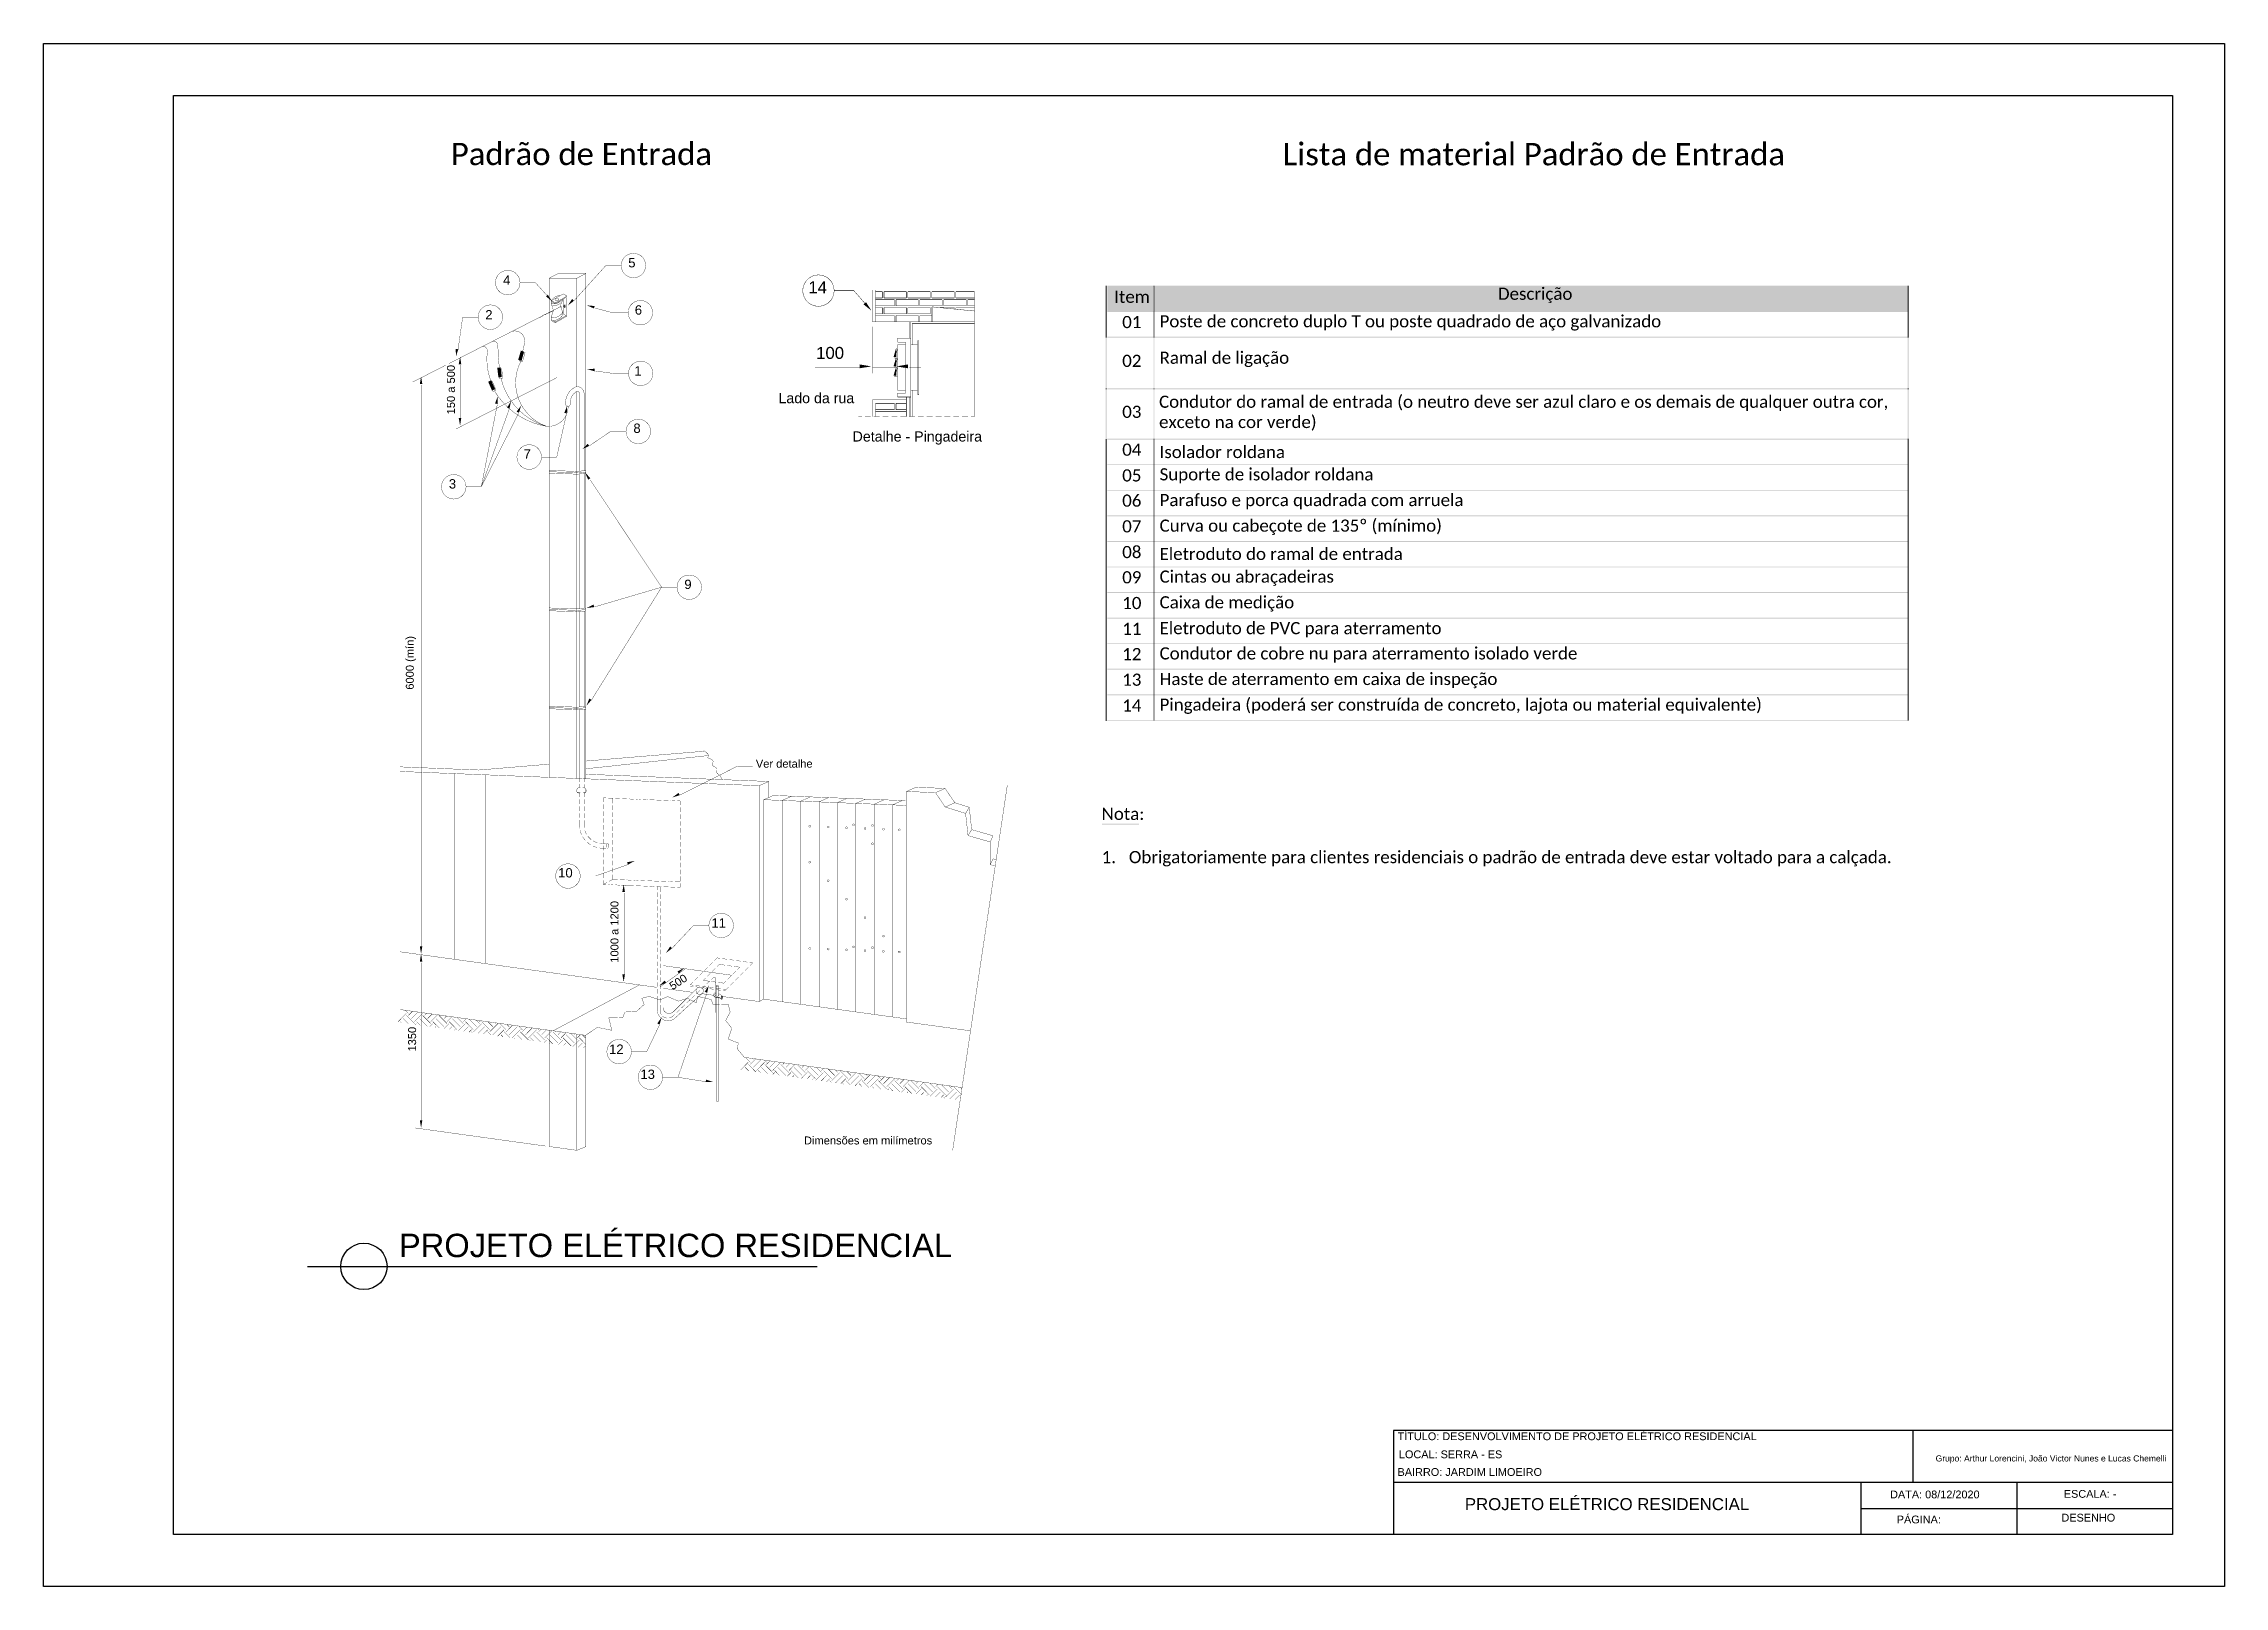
# Model space of a CAD drawing. Extents: x 20 to 1815, y -14679 to 245.
# Drawn here: x 108.22 to 150.22, y -12.56 to 17.14 of the extents above; entities that cross this region are included whole.
import ezdxf

# ---------------------------------------------------------------- set-up
doc = ezdxf.new("R2010")
doc.units = 0
doc.header["$MEASUREMENT"] = 0
doc.layers.get('0').update_dxf_attribs({"linetype": 'CONTINUOUS'})
for name, color, linetype in [('H', 7, 'CONTINUOUS'), ('P', 7, 'CONTINUOUS'), ('T', 7, 'CONTINUOUS'), ('TEXTO', 1, 'CONTINUOUS'), ('TEXTO_CARIMBO', 6, 'CONTINUOUS'), ('TOMADAS', 1, 'CONTINUOUS')]:
    doc.layers.add(name, color=color, linetype=linetype)
doc.styles.add('ARIALN', font='arial.ttf')
doc.styles.add('Calibri$001', font='calibri.ttf', dxfattribs={"height": 1.002078})

msp = doc.modelspace()

# ---------------------------------------------------------------- texts
at = {"color": 7, "true_color": 0x000007, "style": 'Calibri$001'}
for s, p in [('Padrão de Entrada', (116.061, 14.802)), ('Lista de material Padrão de Entrada', (132.083, 14.798))]:
    msp.add_text(s, height=0.42844, dxfattribs=at).set_placement(p)
at = {"layer": 'T', "attachment_point": 7}
for s, insert, char_height in [('{\\fArial|b0|i0|c0|p18;4}', (117.066, 12.497), 0.18), ('{\\fArial|b0|i0|c0|p18;5}', (119.478, 12.83), 0.18), ('{\\fArial|b0|i0|c0|p18;14}', (122.947, 12.335), 0.23032), ('{\\fArial|b0|i0|c0|p18;2}', (116.724, 11.831), 0.18), ('{\\fArial|b0|i0|c0|p18;6}', (119.604, 11.921), 0.18), ('{\\fArial|b0|i0|c0|p18;1}', (119.595, 10.751), 0.18), ('{\\fArial|b0|i0|c0|p18;100}', (123.097, 11.068), 0.23032), ('{\\fArial|b0|i0|c0|p18;Lado da rua}', (122.371, 10.216), 0.19578), ('{\\fArial|b0|i0|c0|p18;8}', (119.577, 9.644), 0.18), ('{\\fArial|b0|i0|c0|p18;Detalhe - Pingadeira}', (123.799, 9.421), 0.19578), ('{\\fArial|b0|i0|c0|p18;7}', (117.462, 9.149), 0.18), ('{\\fArial|b0|i0|c0|p18;3}', (116.022, 8.573), 0.18), ('{\\fArial|b0|i0|c0|p18;9}', (120.558, 6.638), 0.18), ('{\\fArial|b0|i0|c0|p18;Ver detalhe}', (121.935, 3.2), 0.153), ('{\\fArial|b0|i0|c0|p18;10}', (118.128, 1.085), 0.18), ('{\\fArial|b0|i0|c0|p18;11}', (121.08, 0.122), 0.18), ('{\\fArial|b0|i0|c0|p18;12}', (119.109, -2.308), 0.18), ('{\\fArial|b0|i0|c0|p18;13}', (119.712, -2.794), 0.18), ('{\\fArial|b0|i0|c0|p18;Dimensões em milímetros}', (122.862, -4.054), 0.153)]:
    msp.add_mtext(s, dxfattribs=dict(at, insert=insert, char_height=char_height))
at = {"layer": 'T', "color": 240, "true_color": 0xed1f24, "char_height": 0.234, "attachment_point": 7}
for s, insert in [('{\\fCalibri|b0|i0|c0|p18;Item}', (128.838, 12.147)), ('{\\fCalibri|b0|i0|c0|p18;Descrição}', (136.227, 12.147)), ('{\\fCalibri|b0|i0|c0|p18;01}', (128.991, 11.661)), ('{\\fCalibri|b0|i0|c0|p18;Poste de concreto duplo T ou poste quadrado de aço galvanizado}', (129.711, 11.616)), ('{\\fCalibri|b0|i0|c0|p18;02}', (128.991, 10.914)), ('{\\fCalibri|b0|i0|c0|p18;Ramal de ligação}', (129.711, 10.914)), ('{\\fCalibri|b0|i0|c0|p18;03}', (128.991, 9.933)), ('{\\fCalibri|b0|i0|c0|p18;Condutor do ramal de entrada (o neutro deve ser azul claro e os demais de qualquer outra cor, \\Pexceto na cor verde)}', (129.701, 9.689)), ('{\\fCalibri|b0|i0|c0|p18;04}', (128.991, 9.204)), ('{\\fCalibri|b0|i0|c0|p18;Isolador roldana}', (129.711, 9.159)), ('{\\fCalibri|b0|i0|c0|p18;05}', (128.991, 8.709)), ('{\\fCalibri|b0|i0|c0|p18;Suporte de isolador roldana}', (129.711, 8.673)), ('{\\fCalibri|b0|i0|c0|p18;06}', (128.991, 8.223)), ('{\\fCalibri|b0|i0|c0|p18;Parafuso e porca quadrada com arruela}', (129.711, 8.178)), ('{\\fCalibri|b0|i0|c0|p18;Curva ou cabeçote de 135º (mínimo)}', (129.711, 7.683)), ('{\\fCalibri|b0|i0|c0|p18;07}', (128.991, 7.728)), ('{\\fCalibri|b0|i0|c0|p18;08}', (128.991, 7.233)), ('{\\fCalibri|b0|i0|c0|p18;Eletroduto do ramal de entrada}', (129.711, 7.197)), ('{\\fCalibri|b0|i0|c0|p18;09}', (128.991, 6.747)), ('{\\fCalibri|b0|i0|c0|p18;Cintas ou abraçadeiras}', (129.711, 6.702)), ('{\\fCalibri|b0|i0|c0|p18;10}', (128.991, 6.252)), ('{\\fCalibri|b0|i0|c0|p18;Caixa de medição}', (129.711, 6.207)), ('{\\fCalibri|b0|i0|c0|p18;11}', (128.991, 5.757)), ('{\\fCalibri|b0|i0|c0|p18;Eletroduto de PVC para aterramento}', (129.711, 5.712)), ('{\\fCalibri|b0|i0|c0|p18;12}', (128.991, 5.271)), ('{\\fCalibri|b0|i0|c0|p18;Condutor de cobre nu para aterramento isolado verde}', (129.711, 5.226)), ('{\\fCalibri|b0|i0|c0|p18;Haste de aterramento em caixa de inspeção}', (129.711, 4.731)), ('{\\fCalibri|b0|i0|c0|p18;13}', (128.991, 4.776)), ('{\\fCalibri|b0|i0|c0|p18;14}', (128.991, 4.281)), ('{\\fCalibri|b0|i0|c0|p18;Pingadeira (poderá ser construída de concreto, lajota ou material equivalente)}', (129.711, 4.236)), ('{\\fCalibri|b0|i0|c0|p18;Nota:}', (128.595, 2.193)), ('{\\fCalibri|b0|i0|c0|p18;1.   Obrigatoriamente para clientes residenciais o padrão de entrada deve estar voltado para a calçada.}', (128.595, 1.3))]:
    msp.add_mtext(s, dxfattribs=dict(at, insert=insert))
at = {"layer": 'T', "char_height": 0.153, "attachment_point": 1}
for s, insert, rotation in [('{\\fArial|b0|i0|c0|p18;150 a 500}', (115.986, 10.004), 90), ('{\\fArial|b0|i0|c0|p18;6000 (mín)}', (115.194, 4.703), 90), ('{\\fArial|b0|i0|c0|p18;1000 a 1200}', (119.136, -0.553), 90), ('{\\fArial|b0|i0|c0|p18;500}', (120.249, -0.956), 33), ('{\\fArial|b0|i0|c0|p18;1350}', (115.239, -2.263), 90)]:
    msp.add_mtext(s, dxfattribs=dict(at, insert=insert, rotation=rotation))
at = {"layer": 'TEXTO_CARIMBO', "color": 240, "true_color": 0xed1f24, "insert": (115.062, -5.771), "char_height": 0.45, "attachment_point": 1}
msp.add_mtext_dynamic_manual_height_columns('{\\fArial|b0|i0|c0|p34;PROJETO ELÉTRICO RESIDENCIAL}', width=11.15212, gutter_width=1.125, heights=[0], dxfattribs=at)
at = {"layer": 'TOMADAS', "ltscale": 0.35, "style": 'ARIALN'}
for s, height, p in [('TÍTULO: DESENVOLVIMENTO DE PROJETO ELÉTRICO RESIDENCIAL', 0.15, (134.295, -9.745)), ('LOCAL: SERRA - ES', 0.15, (134.32, -10.093)), ('Grupo: Arthur Lorencini, João Victor Nunes e Lucas Chemelli', 0.11754, (144.657, -10.155)), ('BAIRRO: JARDIM LIMOEIRO', 0.15, (134.294, -10.433)), ('DATA: 08/12/2020', 0.15, (143.78, -10.865)), ('ESCALA: -', 0.15, (147.126, -10.854)), ('PÁGINA: ', 0.15, (143.908, -11.347)), ('DESENHO', 0.15, (147.08, -11.312))]:
    msp.add_text(s, height=height, dxfattribs=at).set_placement(p)
at = {"layer": 'TOMADAS', "insert": (135.591, -10.861), "char_height": 0.23126, "attachment_point": 1, "style": 'ARIALN'}
msp.add_mtext_dynamic_manual_height_columns('PROJETO ELÉTRICO RESIDENCIAL', width=36.06957, gutter_width=5, heights=[0], dxfattribs=at)

# ---------------------------------------------------------------- blocks, each defined once
blk = doc.blocks.new('BLOCOA3_LEGENDA')
at = {"layer": 'TOMADAS'}
for p, q in [((2.5, -1), (41, -1)), ((2.5, -28.7), (2.5, -1)), ((41, -1), (41, -28.7)), ((26, -26.7), (26, -28.7)), ((41, -26.7), (26, -26.7)), ((36, -26.7), (36, -27.7)), ((41, -27.7), (26, -27.7)), ((35, -27.7), (35, -28.7)), ((38, -27.7), (38, -28.7)), ((35, -28.2), (41, -28.2)), ((41, -28.7), (2.5, -28.7))]:
    blk.add_line(p, q, dxfattribs=at)
blk.add_lwpolyline([(0, 0), (42, 0), (42, -29.7), (0, -29.7)], close=True, dxfattribs=at)

# ---------------------------------------------------------------- hatches: boundary and pattern name
at = {"layer": 'H', "linetype": 'Continuous'}
for points in [[(118.01, 12.181), (117.893, 12.275), (117.929, 12.307), (118.01, 12.181)], [(118.315, 12.099), (118.396, 12.224), (118.434, 12.191), (118.315, 12.099)], [(118.818, 12.042), (118.682, 12.102), (118.831, 12.089), (118.818, 12.042)], [(124.16, 12.001), (124.009, 12.121), (124.056, 12.164), (124.16, 12.001)], [(116.159, 11.113), (116.156, 11.262), (116.204, 11.257), (116.159, 11.113)], [(116.213, 10.968), (116.239, 11.116), (116.262, 10.968), (116.213, 10.968)], [(117.358, 11.051), (117.404, 11.21), (117.428, 11.051), (117.358, 11.051)], [(117.423, 11.032), (117.358, 11.051), (117.428, 11.051), (117.423, 11.032)], [(117.404, 11.21), (117.409, 11.229), (117.472, 11.21), (117.404, 11.21)], [(117.428, 11.051), (117.404, 11.21), (117.472, 11.21), (117.428, 11.051)], [(123.932, 10.89), (123.932, 10.965), (124.16, 10.927), (123.932, 10.89)], [(124.588, 11.108), (124.639, 11.286), (124.639, 11.108), (124.588, 11.108)], [(124.588, 10.927), (124.639, 11.108), (124.639, 10.927), (124.588, 10.927)], [(124.588, 10.927), (124.639, 11.108), (124.639, 10.927), (124.588, 10.927)], [(124.588, 10.748), (124.639, 10.927), (124.639, 10.748), (124.588, 10.748)], [(124.588, 10.748), (124.639, 10.927), (124.639, 10.748), (124.588, 10.748)], [(124.588, 10.748), (124.639, 10.927), (124.639, 10.748), (124.588, 10.748)], [(124.867, 10.89), (124.639, 10.927), (124.867, 10.965), (124.867, 10.89)], [(115.464, 10.587), (115.488, 10.735), (115.512, 10.587), (115.464, 10.587)], [(116.78, 10.632), (116.842, 10.659), (116.851, 10.632), (116.78, 10.632)], [(116.842, 10.487), (116.78, 10.632), (116.915, 10.487), (116.842, 10.487)], [(116.915, 10.487), (116.78, 10.632), (116.851, 10.632), (116.915, 10.487)], [(116.955, 10.899), (117.021, 10.907), (117.021, 10.899), (116.955, 10.899)], [(116.977, 10.722), (116.955, 10.899), (117.043, 10.722), (116.977, 10.722)], [(117.043, 10.722), (116.955, 10.899), (117.021, 10.899), (117.043, 10.722)], [(116.978, 10.714), (116.977, 10.722), (117.043, 10.722), (116.978, 10.714)], [(118.828, 10.832), (118.683, 10.876), (118.833, 10.881), (118.828, 10.832)], [(116.853, 10.462), (116.842, 10.487), (116.915, 10.487), (116.853, 10.462)], [(116.961, 10.203), (116.912, 10.211), (116.964, 10.352), (116.961, 10.203)], [(117.191, 10.113), (117.145, 10.13), (117.22, 10.26), (117.191, 10.113)], [(117.372, 10.033), (117.328, 10.056), (117.417, 10.176), (117.372, 10.033)], [(118.294, 10.021), (118.247, 10.032), (118.302, 10.17), (118.294, 10.021)], [(116.239, 9.787), (116.213, 9.935), (116.262, 9.935), (116.239, 9.787)], [(118.59, 9.332), (118.698, 9.435), (118.726, 9.395), (118.59, 9.332)], [(118.706, 8.747), (118.645, 8.884), (118.749, 8.774), (118.706, 8.747)], [(118.675, 6.274), (118.809, 6.341), (118.825, 6.293), (118.675, 6.274)], [(118.672, 4.393), (118.729, 4.533), (118.771, 4.506), (118.672, 4.393)], [(120.325, 2.628), (120.447, 2.715), (120.469, 2.671), (120.325, 2.628)], [(119.471, 1.334), (119.457, 1.382), (119.603, 1.407), (119.471, 1.334)], [(119.364, 0.808), (119.39, 0.956), (119.414, 0.808), (119.364, 0.808)], [(115.488, -0.384), (115.464, -0.236), (115.512, -0.236), (115.488, -0.384)], [(115.464, -0.531), (115.488, -0.384), (115.512, -0.531), (115.464, -0.531)], [(120.203, -0.366), (120.285, -0.241), (120.322, -0.276), (120.203, -0.366)], [(119.39, -0.925), (119.364, -0.777), (119.414, -0.777), (119.39, -0.925)], [(120.453, -0.76), (120.426, -0.72), (120.56, -0.652), (120.453, -0.76)], [(120.072, -1.001), (120.177, -0.897), (120.207, -0.936), (120.072, -1.001)], [(120.998, -1.132), (120.952, -1.114), (121.03, -0.987), (120.998, -1.132)], [(120.082, -1.744), (120.037, -1.724), (120.123, -1.6), (120.082, -1.744)], [(120.968, -2.852), (120.976, -2.805), (121.119, -2.851), (120.968, -2.852)], [(115.488, -3.733), (115.464, -3.587), (115.512, -3.587), (115.488, -3.733)]]:
    msp.add_hatch(color=256, dxfattribs=at).paths.add_polyline_path(points)
at = {"layer": 'H', "linetype": 'Continuous', "true_color": 0xed1f24}
for points in [[(128.675, 12.463), (128.675, 12.479), (128.691, 12.479), (128.691, 12.463), (128.675, 12.463)], [(128.675, 12.463), (128.675, 12.479), (128.691, 12.479), (128.691, 12.463), (128.675, 12.463)], [(128.675, 11.987), (128.675, 12.463), (128.691, 12.463), (128.691, 11.987), (128.675, 11.987)], [(128.702, 12.464), (128.702, 12.48), (129.594, 12.48), (129.594, 12.464), (128.702, 12.464)], [(128.702, 11.988), (128.702, 12.464), (129.591, 12.464), (129.591, 11.988), (128.702, 11.988)], [(128.805, 12.031), (128.805, 12.42), (129.488, 12.42), (129.488, 12.031), (128.805, 12.031)], [(129.594, 12.464), (129.594, 12.48), (129.61, 12.48), (129.61, 12.464), (129.594, 12.464)], [(129.594, 11.988), (129.594, 12.464), (129.61, 12.464), (129.61, 11.988), (129.594, 11.988)], [(129.599, 11.988), (129.599, 12.464), (144.12, 12.464), (144.12, 11.988), (129.599, 11.988)], [(129.61, 12.464), (129.61, 12.48), (144.12, 12.48), (144.12, 12.464), (129.61, 12.464)], [(129.71, 12.031), (129.71, 12.42), (144.017, 12.42), (144.017, 12.031), (129.71, 12.031)], [(144.12, 12.464), (144.12, 12.48), (144.136, 12.48), (144.136, 12.464), (144.12, 12.464)], [(144.12, 12.464), (144.12, 12.48), (144.136, 12.48), (144.136, 12.464), (144.12, 12.464)], [(144.12, 11.988), (144.12, 12.464), (144.136, 12.464), (144.136, 11.988), (144.12, 11.988)], [(128.675, 11.971), (128.675, 11.987), (128.691, 11.987), (128.691, 11.971), (128.675, 11.971)], [(128.675, 11.495), (128.675, 11.971), (128.691, 11.971), (128.691, 11.495), (128.675, 11.495)], [(128.702, 11.972), (128.702, 11.988), (129.594, 11.988), (129.594, 11.972), (128.702, 11.972)], [(129.594, 11.972), (129.594, 11.988), (129.61, 11.988), (129.61, 11.972), (129.594, 11.972)], [(129.594, 11.496), (129.594, 11.972), (129.61, 11.972), (129.61, 11.496), (129.594, 11.496)], [(129.61, 11.972), (129.61, 11.988), (144.12, 11.988), (144.12, 11.972), (129.61, 11.972)], [(144.12, 11.972), (144.12, 11.988), (144.136, 11.988), (144.136, 11.972), (144.12, 11.972)], [(144.12, 11.496), (144.12, 11.972), (144.136, 11.972), (144.136, 11.496), (144.12, 11.496)], [(128.675, 11.479), (128.675, 11.495), (128.691, 11.495), (128.691, 11.479), (128.675, 11.479)], [(128.675, 10.502), (128.675, 11.479), (128.691, 11.479), (128.691, 10.502), (128.675, 10.502)], [(128.702, 11.48), (128.702, 11.496), (129.594, 11.496), (129.594, 11.48), (128.702, 11.48)], [(129.594, 11.48), (129.594, 11.496), (129.61, 11.496), (129.61, 11.48), (129.594, 11.48)], [(129.594, 10.504), (129.594, 11.48), (129.61, 11.48), (129.61, 10.504), (129.594, 10.504)], [(129.61, 11.48), (129.61, 11.496), (144.12, 11.496), (144.12, 11.48), (129.61, 11.48)], [(144.12, 11.48), (144.12, 11.496), (144.136, 11.496), (144.136, 11.48), (144.12, 11.48)], [(144.12, 10.504), (144.12, 11.48), (144.136, 11.48), (144.136, 10.504), (144.12, 10.504)], [(128.675, 10.486), (128.675, 10.502), (128.691, 10.502), (128.691, 10.486), (128.675, 10.486)], [(128.702, 10.488), (128.702, 10.504), (129.594, 10.504), (129.594, 10.488), (128.702, 10.488)], [(129.594, 10.488), (129.594, 10.504), (129.61, 10.504), (129.61, 10.488), (129.594, 10.488)], [(129.61, 10.488), (129.61, 10.504), (144.12, 10.504), (144.12, 10.488), (129.61, 10.488)], [(144.12, 10.488), (144.12, 10.504), (144.136, 10.504), (144.136, 10.488), (144.12, 10.488)], [(128.675, 9.532), (128.675, 10.486), (128.691, 10.486), (128.691, 9.532), (128.675, 9.532)], [(129.594, 9.534), (129.594, 10.488), (129.61, 10.488), (129.61, 9.534), (129.594, 9.534)], [(144.12, 9.534), (144.12, 10.488), (144.136, 10.488), (144.136, 9.534), (144.12, 9.534)], [(128.675, 9.517), (128.675, 9.532), (128.691, 9.532), (128.691, 9.517), (128.675, 9.517)], [(128.675, 9.04), (128.675, 9.517), (128.691, 9.517), (128.691, 9.04), (128.675, 9.04)], [(128.702, 9.518), (128.702, 9.534), (129.594, 9.534), (129.594, 9.518), (128.702, 9.518)], [(129.594, 9.518), (129.594, 9.534), (129.61, 9.534), (129.61, 9.518), (129.594, 9.518)], [(129.594, 9.042), (129.594, 9.518), (129.61, 9.518), (129.61, 9.042), (129.594, 9.042)], [(129.61, 9.518), (129.61, 9.534), (144.12, 9.534), (144.12, 9.518), (129.61, 9.518)], [(144.12, 9.518), (144.12, 9.534), (144.136, 9.534), (144.136, 9.518), (144.12, 9.518)], [(144.12, 9.042), (144.12, 9.518), (144.136, 9.518), (144.136, 9.042), (144.12, 9.042)], [(128.675, 9.024), (128.675, 9.04), (128.691, 9.04), (128.691, 9.024), (128.675, 9.024)], [(128.675, 8.548), (128.675, 9.024), (128.691, 9.024), (128.691, 8.548), (128.675, 8.548)], [(128.702, 9.026), (128.702, 9.042), (129.594, 9.042), (129.594, 9.026), (128.702, 9.026)], [(129.594, 9.026), (129.594, 9.042), (129.61, 9.042), (129.61, 9.026), (129.594, 9.026)], [(129.594, 8.55), (129.594, 9.026), (129.61, 9.026), (129.61, 8.55), (129.594, 8.55)], [(129.61, 9.026), (129.61, 9.042), (144.12, 9.042), (144.12, 9.026), (129.61, 9.026)], [(144.12, 9.026), (144.12, 9.042), (144.136, 9.042), (144.136, 9.026), (144.12, 9.026)], [(144.12, 8.55), (144.12, 9.026), (144.136, 9.026), (144.136, 8.55), (144.12, 8.55)], [(128.675, 8.532), (128.675, 8.548), (128.691, 8.548), (128.691, 8.532), (128.675, 8.532)], [(128.675, 8.056), (128.675, 8.532), (128.691, 8.532), (128.691, 8.056), (128.675, 8.056)], [(128.702, 8.534), (128.702, 8.55), (129.594, 8.55), (129.594, 8.534), (128.702, 8.534)], [(129.594, 8.534), (129.594, 8.55), (129.61, 8.55), (129.61, 8.534), (129.594, 8.534)], [(129.594, 8.058), (129.594, 8.534), (129.61, 8.534), (129.61, 8.058), (129.594, 8.058)], [(129.61, 8.534), (129.61, 8.55), (144.12, 8.55), (144.12, 8.534), (129.61, 8.534)], [(144.12, 8.534), (144.12, 8.55), (144.136, 8.55), (144.136, 8.534), (144.12, 8.534)], [(144.12, 8.058), (144.12, 8.534), (144.136, 8.534), (144.136, 8.058), (144.12, 8.058)], [(128.675, 8.04), (128.675, 8.056), (128.691, 8.056), (128.691, 8.04), (128.675, 8.04)], [(128.675, 7.564), (128.675, 8.04), (128.691, 8.04), (128.691, 7.564), (128.675, 7.564)], [(128.702, 8.042), (128.702, 8.058), (129.594, 8.058), (129.594, 8.042), (128.702, 8.042)], [(129.594, 8.042), (129.594, 8.058), (129.61, 8.058), (129.61, 8.042), (129.594, 8.042)], [(129.594, 7.565), (129.594, 8.042), (129.61, 8.042), (129.61, 7.565), (129.594, 7.565)], [(129.61, 8.042), (129.61, 8.058), (144.12, 8.058), (144.12, 8.042), (129.61, 8.042)], [(144.12, 8.042), (144.12, 8.058), (144.136, 8.058), (144.136, 8.042), (144.12, 8.042)], [(144.12, 7.565), (144.12, 8.042), (144.136, 8.042), (144.136, 7.565), (144.12, 7.565)], [(128.675, 7.548), (128.675, 7.564), (128.691, 7.564), (128.691, 7.548), (128.675, 7.548)], [(128.702, 7.549), (128.702, 7.565), (129.594, 7.565), (129.594, 7.549), (128.702, 7.549)], [(129.594, 7.549), (129.594, 7.565), (129.61, 7.565), (129.61, 7.549), (129.594, 7.549)], [(129.61, 7.549), (129.61, 7.565), (144.12, 7.565), (144.12, 7.549), (129.61, 7.549)], [(144.12, 7.549), (144.12, 7.565), (144.136, 7.565), (144.136, 7.549), (144.12, 7.549)], [(128.675, 7.072), (128.675, 7.548), (128.691, 7.548), (128.691, 7.072), (128.675, 7.072)], [(129.594, 7.073), (129.594, 7.549), (129.61, 7.549), (129.61, 7.073), (129.594, 7.073)], [(144.12, 7.073), (144.12, 7.549), (144.136, 7.549), (144.136, 7.073), (144.12, 7.073)], [(128.675, 7.056), (128.675, 7.072), (128.691, 7.072), (128.691, 7.056), (128.675, 7.056)], [(128.675, 6.58), (128.675, 7.056), (128.691, 7.056), (128.691, 6.58), (128.675, 6.58)], [(128.702, 7.057), (128.702, 7.073), (129.594, 7.073), (129.594, 7.057), (128.702, 7.057)], [(129.594, 7.057), (129.594, 7.073), (129.61, 7.073), (129.61, 7.057), (129.594, 7.057)], [(129.594, 6.581), (129.594, 7.057), (129.61, 7.057), (129.61, 6.581), (129.594, 6.581)], [(129.61, 7.057), (129.61, 7.073), (144.12, 7.073), (144.12, 7.057), (129.61, 7.057)], [(144.12, 7.057), (144.12, 7.073), (144.136, 7.073), (144.136, 7.057), (144.12, 7.057)], [(144.12, 6.581), (144.12, 7.057), (144.136, 7.057), (144.136, 6.581), (144.12, 6.581)], [(128.675, 6.564), (128.675, 6.58), (128.691, 6.58), (128.691, 6.564), (128.675, 6.564)], [(128.675, 6.088), (128.675, 6.564), (128.691, 6.564), (128.691, 6.088), (128.675, 6.088)], [(128.702, 6.565), (128.702, 6.581), (129.594, 6.581), (129.594, 6.565), (128.702, 6.565)], [(129.594, 6.565), (129.594, 6.581), (129.61, 6.581), (129.61, 6.565), (129.594, 6.565)], [(129.594, 6.089), (129.594, 6.565), (129.61, 6.565), (129.61, 6.089), (129.594, 6.089)], [(129.61, 6.565), (129.61, 6.581), (144.12, 6.581), (144.12, 6.565), (129.61, 6.565)], [(144.12, 6.565), (144.12, 6.581), (144.136, 6.581), (144.136, 6.565), (144.12, 6.565)], [(144.12, 6.089), (144.12, 6.565), (144.136, 6.565), (144.136, 6.089), (144.12, 6.089)], [(128.675, 6.072), (128.675, 6.088), (128.691, 6.088), (128.691, 6.072), (128.675, 6.072)], [(128.675, 5.595), (128.675, 6.072), (128.691, 6.072), (128.691, 5.595), (128.675, 5.595)], [(128.702, 6.073), (128.702, 6.089), (129.594, 6.089), (129.594, 6.073), (128.702, 6.073)], [(129.594, 6.073), (129.594, 6.089), (129.61, 6.089), (129.61, 6.073), (129.594, 6.073)], [(129.594, 5.597), (129.594, 6.073), (129.61, 6.073), (129.61, 5.597), (129.594, 5.597)], [(129.61, 6.073), (129.61, 6.089), (144.12, 6.089), (144.12, 6.073), (129.61, 6.073)], [(144.12, 6.073), (144.12, 6.089), (144.136, 6.089), (144.136, 6.073), (144.12, 6.073)], [(144.12, 5.597), (144.12, 6.073), (144.136, 6.073), (144.136, 5.597), (144.12, 5.597)], [(128.675, 5.579), (128.675, 5.595), (128.691, 5.595), (128.691, 5.579), (128.675, 5.579)], [(128.675, 5.103), (128.675, 5.579), (128.691, 5.579), (128.691, 5.103), (128.675, 5.103)], [(128.702, 5.581), (128.702, 5.597), (129.594, 5.597), (129.594, 5.581), (128.702, 5.581)], [(129.594, 5.581), (129.594, 5.597), (129.61, 5.597), (129.61, 5.581), (129.594, 5.581)], [(129.594, 5.105), (129.594, 5.581), (129.61, 5.581), (129.61, 5.105), (129.594, 5.105)], [(129.61, 5.581), (129.61, 5.597), (144.12, 5.597), (144.12, 5.581), (129.61, 5.581)], [(144.12, 5.581), (144.12, 5.597), (144.136, 5.597), (144.136, 5.581), (144.12, 5.581)], [(144.12, 5.105), (144.12, 5.581), (144.136, 5.581), (144.136, 5.105), (144.12, 5.105)], [(128.675, 5.087), (128.675, 5.103), (128.691, 5.103), (128.691, 5.087), (128.675, 5.087)], [(128.675, 4.611), (128.675, 5.087), (128.691, 5.087), (128.691, 4.611), (128.675, 4.611)], [(128.702, 5.089), (128.702, 5.105), (129.594, 5.105), (129.594, 5.089), (128.702, 5.089)], [(129.594, 5.089), (129.594, 5.105), (129.61, 5.105), (129.61, 5.089), (129.594, 5.089)], [(129.594, 4.613), (129.594, 5.089), (129.61, 5.089), (129.61, 4.613), (129.594, 4.613)], [(129.61, 5.089), (129.61, 5.105), (144.12, 5.105), (144.12, 5.089), (129.61, 5.089)], [(144.12, 5.089), (144.12, 5.105), (144.136, 5.105), (144.136, 5.089), (144.12, 5.089)], [(144.12, 4.613), (144.12, 5.089), (144.136, 5.089), (144.136, 4.613), (144.12, 4.613)], [(128.675, 4.595), (128.675, 4.611), (128.691, 4.611), (128.691, 4.595), (128.675, 4.595)], [(128.675, 4.119), (128.675, 4.595), (128.691, 4.595), (128.691, 4.119), (128.675, 4.119)], [(128.702, 4.597), (128.702, 4.613), (129.594, 4.613), (129.594, 4.597), (128.702, 4.597)], [(129.594, 4.597), (129.594, 4.613), (129.61, 4.613), (129.61, 4.597), (129.594, 4.597)], [(129.594, 4.12), (129.594, 4.597), (129.61, 4.597), (129.61, 4.12), (129.594, 4.12)], [(129.61, 4.597), (129.61, 4.613), (144.12, 4.613), (144.12, 4.597), (129.61, 4.597)], [(144.12, 4.597), (144.12, 4.613), (144.136, 4.613), (144.136, 4.597), (144.12, 4.597)], [(144.12, 4.12), (144.12, 4.597), (144.136, 4.597), (144.136, 4.12), (144.12, 4.12)], [(128.675, 4.103), (128.675, 4.119), (128.691, 4.119), (128.691, 4.103), (128.675, 4.103)], [(128.675, 4.103), (128.675, 4.119), (128.691, 4.119), (128.691, 4.103), (128.675, 4.103)], [(128.702, 4.105), (128.702, 4.12), (129.594, 4.12), (129.594, 4.105), (128.702, 4.105)], [(129.594, 4.105), (129.594, 4.12), (129.61, 4.12), (129.61, 4.105), (129.594, 4.105)], [(129.61, 4.105), (129.61, 4.12), (144.12, 4.12), (144.12, 4.105), (129.61, 4.105)], [(144.12, 4.105), (144.12, 4.12), (144.136, 4.12), (144.136, 4.105), (144.12, 4.105)], [(144.12, 4.105), (144.12, 4.12), (144.136, 4.12), (144.136, 4.105), (144.12, 4.105)], [(128.599, 2.104), (128.599, 2.123), (129.313, 2.123), (129.313, 2.104), (128.599, 2.104)]]:
    msp.add_hatch(color=240, dxfattribs=at).paths.add_polyline_path(points)

# ---------------------------------------------------------------- linework, layer by layer
at = {"layer": 'P'}
for points, const_width in [([(119.815, 12.869), (119.809, 12.921), (119.79, 12.972), (119.765, 13.016), (119.726, 13.053), (119.682, 13.081), (119.631, 13.099), (119.579, 13.105), (119.526, 13.099), (119.476, 13.081), (119.431, 13.053), (119.393, 13.016), (119.364, 12.972), (119.349, 12.921), (119.342, 12.869), (119.349, 12.816), (119.364, 12.765), (119.393, 12.721), (119.431, 12.683), (119.476, 12.656), (119.526, 12.638), (119.579, 12.632), (119.631, 12.638), (119.682, 12.656), (119.726, 12.683), (119.765, 12.721), (119.79, 12.765), (119.809, 12.816), (119.815, 12.869), (119.815, 12.869)], 0.00585), ([(117.394, 12.54), (117.388, 12.592), (117.371, 12.643), (117.34, 12.688), (117.305, 12.726), (117.261, 12.753), (117.21, 12.77), (117.156, 12.777), (117.104, 12.77), (117.055, 12.753), (117.01, 12.726), (116.972, 12.688), (116.943, 12.643), (116.926, 12.592), (116.92, 12.54), (116.926, 12.486), (116.943, 12.437), (116.972, 12.392), (117.01, 12.354), (117.055, 12.327), (117.104, 12.31), (117.156, 12.303), (117.21, 12.31), (117.261, 12.327), (117.305, 12.354), (117.34, 12.392), (117.371, 12.437), (117.388, 12.486), (117.394, 12.54), (117.394, 12.54)], 0.00585), ([(117.953, 12.624), (118.129, 12.715)], 0.00585), ([(117.953, 3.015), (117.953, 12.624)], 0.00585), ([(117.953, 12.624), (118.487, 12.624)], 0.00585), ([(118.129, 12.715), (118.663, 12.715)], 0.00585), ([(118.433, 12.191), (119.047, 12.869)], 0.00585), ([(118.487, 12.624), (118.663, 12.715)], 0.00585), ([(118.487, 10.537), (118.487, 12.624)], 0.00585), ([(118.663, 10.57), (118.663, 12.715)], 0.00585), ([(119.047, 12.869), (119.342, 12.869)], 0.00585), ([(122.839, 12.385), (122.846, 12.452), (122.87, 12.517), (122.904, 12.574), (122.953, 12.623), (123.01, 12.658), (123.073, 12.682), (123.142, 12.688), (123.207, 12.682), (123.272, 12.658), (123.329, 12.623), (123.378, 12.574), (123.414, 12.517), (123.435, 12.452), (123.445, 12.385), (123.435, 12.316), (123.414, 12.253), (123.378, 12.196), (123.329, 12.148), (123.272, 12.113), (123.207, 12.091), (123.142, 12.083), (123.073, 12.091), (123.01, 12.113), (122.953, 12.148), (122.904, 12.196), (122.87, 12.253), (122.846, 12.316), (122.839, 12.385), (122.839, 12.385)], 0.00749), ([(117.688, 12.54), (117.394, 12.54)], 0.00585), ([(117.929, 12.275), (117.688, 12.54)], 0.00585), ([(118.174, 12.294), (118.155, 12.294), (118.136, 12.289), (118.113, 12.283), (118.091, 12.275), (118.071, 12.264), (118.05, 12.25), (118.033, 12.235), (118.017, 12.219), (118.004, 12.203), (117.998, 12.186), (117.993, 12.172), (117.993, 12.159), (117.998, 12.148), (118.006, 12.138), (118.018, 12.134), (118.036, 12.129), (118.053, 12.129), (118.072, 12.134), (118.094, 12.138), (118.118, 12.148), (118.139, 12.159), (118.16, 12.172), (118.177, 12.186), (118.191, 12.202)], 0.00585), ([(117.993, 12.131), (117.994, 12.118), (117.998, 12.108), (118.007, 12.1), (118.018, 12.096), (118.036, 12.091), (118.052, 12.091), (118.071, 12.094), (118.091, 12.099), (118.112, 12.108), (118.133, 12.116), (118.153, 12.131), (118.171, 12.143), (118.186, 12.158), (118.201, 12.173), (118.209, 12.189), (118.215, 12.203), (118.218, 12.216)], 0.00585), ([(117.999, 12.192), (118.225, 12.323)], 0.00585), ([(117.999, 12.192), (117.999, 12.176)], 0.00585), ([(118.072, 12.151), (117.999, 12.192)], 0.00585), ([(118.072, 12.151), (118.298, 12.281)], 0.00585), ([(118.072, 12.134), (118.28, 12.254)], 0.00585), ([(118.074, 12.196), (118.08, 12.191), (118.09, 12.188), (118.101, 12.189), (118.113, 12.192), (118.118, 12.197), (118.125, 12.2), (118.133, 12.21), (118.136, 12.219), (118.134, 12.229), (118.129, 12.234), (118.121, 12.237), (118.11, 12.237), (118.098, 12.232), (118.086, 12.226), (118.082, 12.223), (118.075, 12.213), (118.072, 12.203), (118.074, 12.196), (118.074, 12.196)], 0.00585), ([(118.212, 12.197), (118.191, 12.158), (118.18, 12.113), (118.18, 12.067), (118.193, 12.023), (118.217, 11.984)], 0.00585), ([(118.225, 12.323), (118.298, 12.281)], 0.00585), ([(118.225, 12.221), (118.225, 11.937)], 0.00585), ([(118.28, 12.254), (118.28, 11.902)], 0.00585), ([(118.298, 12.281), (118.298, 11.896)], 0.00585), ([(119.949, 11.959), (119.942, 12.013), (119.925, 12.064), (119.896, 12.108), (119.858, 12.145), (119.815, 12.173), (119.765, 12.191), (119.712, 12.197), (119.658, 12.191), (119.609, 12.173), (119.564, 12.145), (119.526, 12.108), (119.499, 12.064), (119.48, 12.013), (119.476, 11.959), (119.48, 11.908), (119.499, 11.857), (119.526, 11.813), (119.564, 11.775), (119.609, 11.748), (119.658, 11.729), (119.712, 11.724), (119.765, 11.729), (119.815, 11.748), (119.858, 11.775), (119.896, 11.813), (119.925, 11.857), (119.942, 11.908), (119.949, 11.959), (119.949, 11.959)], 0.00585), ([(123.823, 12.385), (123.445, 12.385)], 0.00749), ([(124.056, 12.119), (123.823, 12.385)], 0.00749), ([(124.182, 11.782), (124.182, 12.398)], 0.00749), ([(124.241, 11.782), (124.241, 12.398)], 0.00749), ([(124.241, 12.365), (124.371, 12.365)], 0.00749), ([(124.241, 12.243), (124.371, 12.243)], 0.00749), ([(124.241, 12.211), (124.605, 12.211)], 0.00749), ([(124.371, 12.365), (124.371, 12.243)], 0.00749), ([(124.404, 12.365), (124.404, 12.243)], 0.00749), ([(124.404, 12.365), (124.834, 12.365)], 0.00749), ([(124.404, 12.243), (124.834, 12.243)], 0.00749), ([(124.605, 12.211), (124.605, 12.091)], 0.00749), ([(124.635, 12.211), (125.064, 12.211)], 0.00749), ([(124.635, 12.211), (124.635, 12.091)], 0.00749), ([(124.834, 12.365), (124.834, 12.243)], 0.00749), ([(124.865, 12.365), (124.865, 12.243)], 0.00749), ([(124.865, 12.365), (125.293, 12.365)], 0.00749), ([(124.865, 12.243), (125.293, 12.243)], 0.00749), ([(125.064, 12.211), (125.064, 12.091)], 0.00749), ([(125.096, 12.211), (125.096, 12.091)], 0.00749), ([(125.096, 12.211), (125.523, 12.211)], 0.00749), ([(125.293, 12.365), (125.293, 12.243)], 0.00749), ([(125.326, 12.365), (125.326, 12.243)], 0.00749), ([(125.326, 12.365), (125.756, 12.365)], 0.00749), ([(125.326, 12.243), (125.756, 12.243)], 0.00749), ([(125.523, 12.211), (125.523, 12.091)], 0.00749), ([(125.555, 12.211), (125.986, 12.211)], 0.00749), ([(125.555, 12.211), (125.555, 12.091)], 0.00749), ([(125.756, 12.365), (125.756, 12.243)], 0.00749), ([(125.787, 12.365), (126.144, 12.365)], 0.00749), ([(125.787, 12.365), (125.787, 12.243)], 0.00749), ([(125.787, 12.243), (126.144, 12.243)], 0.00749), ([(125.986, 12.211), (125.986, 12.091)], 0.00749), ([(126.016, 12.211), (126.016, 12.091)], 0.00749), ([(126.016, 12.211), (126.144, 12.211)], 0.00749), ([(126.144, 12.365), (126.144, 9.962)], 0.00749), ([(116.028, 10.983), (118.179, 12.08)], 0.00585), ([(116.199, 11.243), (116.289, 11.875)], 0.00585), ([(116.289, 11.875), (116.586, 11.875)], 0.00585), ([(117.059, 11.875), (117.053, 11.927), (117.036, 11.977), (117.007, 12.023), (116.97, 12.059), (116.926, 12.088), (116.875, 12.105), (116.823, 12.111), (116.769, 12.105), (116.72, 12.088), (116.675, 12.059), (116.637, 12.023), (116.61, 11.977), (116.591, 11.927), (116.586, 11.875), (116.591, 11.823), (116.61, 11.773), (116.637, 11.727), (116.675, 11.691), (116.72, 11.662), (116.769, 11.643), (116.823, 11.638), (116.875, 11.643), (116.926, 11.662), (116.97, 11.691), (117.007, 11.727), (117.036, 11.773), (117.053, 11.823), (117.059, 11.875), (117.059, 11.875)], 0.00585), ([(117.905, 11.938), (117.89, 11.927), (117.875, 11.921), (117.864, 11.921), (117.855, 11.919), (117.848, 11.913), (117.832, 11.899), (117.821, 11.894), (117.809, 11.894), (117.801, 11.889), (117.796, 11.881), (117.791, 11.875), (117.786, 11.872), (117.771, 11.87), (117.756, 11.869)], 0.00585), ([(118.031, 11.994), (117.905, 11.938)], 0.00585), ([(117.993, 12.169), (117.993, 12.126)], 0.00585), ([(117.993, 11.897), (118.017, 11.937), (118.029, 11.981), (118.029, 12.027), (118.018, 12.072), (117.998, 12.11)], 0.00585), ([(117.993, 11.897), (117.994, 11.884), (118.002, 11.875), (118.012, 11.87), (118.026, 11.864), (118.042, 11.864), (118.061, 11.864), (118.08, 11.869), (118.101, 11.875), (118.123, 11.883), (118.144, 11.896), (118.163, 11.908), (118.18, 11.923), (118.194, 11.938), (118.206, 11.954), (118.212, 11.97), (118.217, 11.984)], 0.00585), ([(117.993, 11.851), (117.994, 11.84), (117.999, 11.827), (118.009, 11.819), (118.021, 11.813), (118.037, 11.811), (118.056, 11.811), (118.075, 11.816), (118.098, 11.821), (118.118, 11.83), (118.139, 11.842), (118.16, 11.856), (118.177, 11.87), (118.193, 11.884), (118.206, 11.9), (118.212, 11.916), (118.217, 11.932), (118.217, 11.946)], 0.00585), ([(117.993, 11.897), (117.993, 11.845)], 0.00585), ([(117.999, 12.176), (118.072, 12.134)], 0.00585), ([(117.999, 11.826), (117.999, 11.807)], 0.00585), ([(117.999, 11.807), (118.072, 11.765)], 0.00585), ([(118.072, 11.783), (118.018, 11.816)], 0.00585), ([(118.072, 12.151), (118.072, 12.134)], 0.00585), ([(118.072, 11.783), (118.28, 11.902)], 0.00585), ([(118.072, 11.765), (118.298, 11.896)], 0.00585), ([(118.072, 11.783), (118.072, 11.765)], 0.00585), ([(118.183, 12.057), (118.188, 12.064), (118.19, 12.07), (118.186, 12.077), (118.179, 12.08)], 0.00585), ([(118.217, 11.984), (118.217, 11.937)], 0.00585), ([(118.217, 11.942), (118.298, 11.896)], 0.00585), ([(118.242, 12.102), (118.248, 12.096), (118.25, 12.088), (118.248, 12.08), (118.245, 12.073), (118.239, 12.075), (118.234, 12.08), (118.233, 12.088), (118.236, 12.096), (118.24, 12.102), (118.242, 12.102), (118.242, 12.102)], 0.00585), ([(118.247, 12.057), (118.239, 12.075)], 0.00585), ([(118.239, 12.075), (118.247, 12.072)], 0.00585), ([(118.247, 12.115), (118.24, 12.102)], 0.00585), ([(118.24, 12.102), (118.25, 12.1)], 0.00585), ([(118.247, 12.115), (118.261, 12.086)], 0.00585), ([(118.261, 12.115), (118.247, 12.115)], 0.00585), ([(118.247, 12.1), (118.253, 12.096), (118.255, 12.086), (118.253, 12.08), (118.25, 12.073)], 0.00585), ([(118.247, 12.057), (118.261, 12.086)], 0.00585), ([(118.261, 12.057), (118.247, 12.057)], 0.00585), ([(118.261, 12.115), (118.275, 12.086)], 0.00585), ([(118.261, 12.057), (118.275, 12.086)], 0.00585), ([(118.275, 12.086), (118.261, 12.086)], 0.00585), ([(118.844, 12.048), (119.179, 11.959)], 0.00585), ([(119.179, 11.959), (119.476, 11.959)], 0.00585), ([(124.919, 11.782), (124.182, 11.782)], 0.00749), ([(124.241, 12.091), (124.605, 12.091)], 0.00749), ([(124.241, 12.058), (124.371, 12.058)], 0.00749), ([(124.241, 11.937), (124.371, 11.937)], 0.00749), ([(124.241, 11.904), (124.605, 11.904)], 0.00749), ([(124.371, 12.058), (124.371, 11.937)], 0.00749), ([(124.404, 12.058), (124.404, 11.937)], 0.00749), ([(124.404, 12.058), (124.834, 12.058)], 0.00749), ([(124.404, 11.937), (124.834, 11.937)], 0.00749), ([(124.605, 11.904), (124.605, 11.782)], 0.00749), ([(124.635, 12.091), (125.064, 12.091)], 0.00749), ([(124.635, 11.904), (125.064, 11.904)], 0.00749), ([(124.635, 11.904), (124.635, 11.782)], 0.00749), ([(124.834, 12.058), (124.834, 11.937)], 0.00749), ([(124.865, 12.058), (125.293, 12.058)], 0.00749), ([(124.865, 12.058), (124.865, 11.937)], 0.00749), ([(124.865, 11.937), (125.293, 11.937)], 0.00749), ([(124.895, 11.782), (124.895, 11.471)], 0.00749), ([(124.919, 11.782), (124.919, 9.962)], 0.00749), ([(126.144, 11.782), (124.919, 11.782)], 0.00749), ([(125.064, 11.904), (125.064, 11.782)], 0.00749), ([(125.096, 12.091), (125.523, 12.091)], 0.00749), ([(125.096, 11.904), (125.096, 11.782)], 0.00749), ([(125.096, 11.904), (125.328, 11.904)], 0.00749), ([(125.293, 12.058), (125.293, 11.937)], 0.00749), ([(125.326, 12.058), (125.326, 11.937)], 0.00749), ([(125.328, 12.073), (126.144, 11.993)], 0.00749), ([(125.328, 11.782), (125.328, 12.073)], 0.00749), ([(125.328, 11.782), (126.144, 11.782)], 0.00749), ([(125.472, 12.058), (125.756, 12.058)], 0.00749), ([(125.555, 12.091), (125.986, 12.091)], 0.00749), ([(125.756, 12.058), (125.756, 12.03)], 0.00749), ([(125.787, 12.058), (126.144, 12.058)], 0.00749), ([(125.787, 12.058), (125.787, 12.028)], 0.00749), ([(126.016, 12.091), (126.144, 12.091)], 0.00749), ([(116.967, 11.327), (116.961, 11.357), (116.947, 11.384), (116.923, 11.402), (116.893, 11.411), (116.864, 11.408)], 0.00585), ([(117.479, 11.362), (117.485, 11.411), (117.48, 11.462), (117.461, 11.508), (117.432, 11.549), (117.394, 11.581), (117.35, 11.602), (117.299, 11.61), (117.25, 11.605)], 0.00585), ([(117.479, 11.362), (117.442, 11.207)], 0.00585), ([(124.182, 11.693), (124.182, 10.793)], 0.00749), ([(124.664, 11.471), (124.919, 11.471)], 0.00749), ([(124.664, 11.471), (124.664, 11.394)], 0.00749), ([(124.664, 11.394), (124.818, 11.394)], 0.00749), ([(124.664, 11.343), (124.664, 10.468)], 0.00749), ([(124.664, 11.343), (124.818, 11.343)], 0.00749), ([(124.818, 11.394), (124.818, 11.343)], 0.00749), ([(124.818, 10.468), (124.818, 11.343)], 0.00749), ([(124.919, 11.343), (125.05, 11.343)], 0.00749), ([(124.946, 11.756), (124.946, 11.343)], 0.00749), ([(126.144, 11.756), (124.946, 11.756)], 0.00749), ([(125.05, 11.42), (125.05, 10.389)], 0.00749), ([(125.05, 11.42), (125.076, 11.42)], 0.00749), ([(125.076, 11.42), (125.076, 10.389)], 0.00749), ([(115.324, 10.624), (115.961, 10.949)], 0.00585), ([(116.256, 10.951), (116.256, 9.917)], 0.00585), ([(116.767, 11.227), (116.762, 11.257), (116.747, 11.281), (116.723, 11.3), (116.694, 11.31), (116.664, 11.307)], 0.00585), ([(116.767, 11.227), (116.755, 11.107), (116.758, 10.986), (116.772, 10.865), (116.799, 10.748), (116.837, 10.632)], 0.00585), ([(116.967, 11.327), (116.975, 11.105), (116.997, 10.883)], 0.00585), ([(117.409, 11.024), (117.364, 10.922), (117.332, 10.818), (117.315, 10.71), (117.309, 10.602), (117.317, 10.494), (117.339, 10.384), (117.374, 10.281), (117.421, 10.181), (117.479, 10.091), (117.55, 10.006), (117.629, 9.93), (117.717, 9.865), (117.812, 9.811), (117.912, 9.771)], 0.00585), ([(117.426, 11.211), (117.375, 11.033)], 0.00585), ([(117.375, 11.033), (117.44, 11.015)], 0.00585), ([(117.491, 11.192), (117.426, 11.211)], 0.00585), ([(117.44, 11.015), (117.491, 11.192)], 0.00585), ([(119.953, 10.792), (119.947, 10.845), (119.93, 10.894), (119.903, 10.94), (119.865, 10.978), (119.82, 11.005), (119.771, 11.024), (119.717, 11.029), (119.664, 11.024), (119.614, 11.005), (119.571, 10.978), (119.533, 10.94), (119.504, 10.894), (119.488, 10.845), (119.48, 10.792), (119.488, 10.74), (119.504, 10.691), (119.533, 10.645), (119.571, 10.608), (119.614, 10.58), (119.664, 10.562), (119.717, 10.556), (119.771, 10.562), (119.82, 10.58), (119.865, 10.608), (119.903, 10.645), (119.93, 10.691), (119.947, 10.74), (119.953, 10.792), (119.953, 10.792)], 0.00585), ([(124.664, 11.264), (124.611, 11.085)], 0.00749), ([(124.611, 11.085), (124.664, 11.085)], 0.00749), ([(124.664, 11.085), (124.611, 10.905)], 0.00749), ([(124.664, 10.996), (124.664, 11.018)], 0.00749), ([(115.505, 10.57), (115.505, -0.254)], 0.00585), ([(116.158, 9.721), (118.104, 10.711)], 0.00585), ([(116.859, 10.641), (116.797, 10.614)], 0.00585), ([(116.797, 10.614), (116.87, 10.445)], 0.00585), ([(116.932, 10.47), (116.859, 10.641)], 0.00585), ([(117.039, 10.889), (116.972, 10.881)], 0.00585), ([(116.972, 10.881), (116.996, 10.695)], 0.00585), ([(116.996, 10.695), (117.061, 10.703)], 0.00585), ([(117.029, 10.7), (117.061, 10.581), (117.105, 10.468), (117.161, 10.359), (117.228, 10.254), (117.302, 10.16), (117.388, 10.07), (117.479, 9.991), (117.58, 9.919), (117.686, 9.859), (117.798, 9.81), (117.912, 9.771)], 0.00585), ([(117.061, 10.703), (117.039, 10.889)], 0.00585), ([(118.45, 10.527), (118.394, 10.489), (118.345, 10.44), (118.309, 10.384), (118.283, 10.321), (118.271, 10.254), (118.272, 10.186)], 0.00585), ([(118.628, 10.405), (118.622, 10.446), (118.601, 10.484), (118.571, 10.513), (118.533, 10.532), (118.491, 10.537), (118.45, 10.527)], 0.00585), ([(118.663, 10.57), (118.663, 10.032)], 0.00585), ([(118.847, 10.838), (119.183, 10.792)], 0.00585), ([(119.183, 10.792), (119.48, 10.792)], 0.00585), ([(123.955, 10.905), (123.075, 10.905)], 0.00749), ([(124.664, 10.905), (124.182, 10.905)], 0.00749), ([(124.664, 10.905), (124.611, 10.726)], 0.00749), ([(124.611, 10.905), (124.664, 10.905)], 0.00749), ([(124.611, 10.726), (124.664, 10.726)], 0.00749), ([(124.891, 10.905), (125.119, 10.905)], 0.00749), ([(116.955, 10.191), (116.648, 8.609)], 0.00585), ([(117.185, 10.103), (116.648, 8.609)], 0.00585), ([(116.87, 10.445), (116.932, 10.47)], 0.00585), ([(116.901, 10.457), (116.978, 10.34), (117.067, 10.232), (117.166, 10.132), (117.274, 10.041), (117.39, 9.964), (117.513, 9.897), (117.644, 9.841), (117.777, 9.8), (117.912, 9.771)], 0.00585), ([(117.912, 9.771), (117.983, 9.773), (118.05, 9.787), (118.115, 9.814), (118.174, 9.851), (118.225, 9.898), (118.266, 9.956), (118.294, 10.017), (118.314, 10.084), (118.321, 10.152)], 0.00585), ([(118.272, 10.186), (118.285, 10.165), (118.307, 10.152), (118.333, 10.157), (118.352, 10.171), (118.36, 10.195)], 0.00585), ([(118.482, 10.445), (118.436, 10.408), (118.399, 10.364), (118.374, 10.311), (118.361, 10.254), (118.36, 10.195)], 0.00585), ([(118.539, 10.406), (118.534, 10.426), (118.521, 10.44), (118.501, 10.448), (118.482, 10.445)], 0.00585), ([(118.487, 2.994), (118.487, 10.446)], 0.00585), ([(118.539, 8.911), (118.539, 10.406)], 0.00585), ([(118.628, 8.916), (118.628, 10.405)], 0.00585), ([(124.182, 9.962), (124.182, 10.283)], 0.00749), ([(124.834, 10.283), (124.182, 10.283)], 0.00749), ([(124.241, 9.962), (124.241, 10.216)], 0.00749), ([(124.241, 10.216), (124.605, 10.216)], 0.00749), ([(124.241, 10.094), (124.605, 10.094)], 0.00749), ([(124.605, 10.216), (124.605, 10.094)], 0.00749), ([(124.635, 10.216), (124.635, 10.094)], 0.00749), ([(124.635, 10.216), (124.834, 10.216)], 0.00749), ([(124.635, 10.094), (124.834, 10.094)], 0.00749), ([(124.664, 10.468), (124.818, 10.468)], 0.00749), ([(124.664, 10.413), (124.818, 10.413)], 0.00749), ([(124.664, 10.413), (124.664, 10.338)], 0.00749), ([(124.664, 10.338), (124.919, 10.338)], 0.00749), ([(124.818, 10.413), (124.818, 10.468)], 0.00749), ([(124.834, 10.338), (124.834, 9.962)], 0.00749), ([(124.895, 10.338), (124.895, 9.962)], 0.00749), ([(124.919, 10.468), (125.05, 10.468)], 0.00749), ([(124.946, 10.468), (124.946, 9.962)], 0.00749), ([(125.05, 10.389), (125.076, 10.389)], 0.00749), ([(117.367, 10.025), (116.648, 8.609)], 0.00585), ([(118.288, 10.008), (118.101, 9.182)], 0.00585), ([(118.663, 2.987), (118.663, 10.032)], 0.00585), ([(118.729, 9.398), (119.141, 9.676)], 0.00585), ([(119.141, 9.676), (119.434, 9.676)], 0.00585), ([(119.909, 9.676), (119.903, 9.729), (119.885, 9.778), (119.857, 9.822), (119.818, 9.86), (119.774, 9.887), (119.725, 9.906), (119.672, 9.911), (119.62, 9.906), (119.568, 9.887), (119.523, 9.86), (119.488, 9.822), (119.458, 9.778), (119.441, 9.729), (119.434, 9.676), (119.441, 9.622), (119.458, 9.571), (119.488, 9.527), (119.523, 9.489), (119.568, 9.462), (119.62, 9.444), (119.672, 9.438), (119.725, 9.444), (119.774, 9.462), (119.818, 9.489), (119.857, 9.527), (119.885, 9.571), (119.903, 9.622), (119.909, 9.676), (119.909, 9.676)], 0.00585), ([(123.979, 9.962), (123.912, 9.962)], 0.00749), ([(124.148, 9.962), (124.036, 9.962)], 0.00749), ([(124.32, 9.962), (124.207, 9.962)], 0.00749), ([(124.241, 10.062), (124.834, 10.062)], 0.00749), ([(124.489, 9.962), (124.377, 9.962)], 0.00749), ([(124.659, 9.962), (124.548, 9.962)], 0.00749), ([(124.828, 9.962), (124.716, 9.962)], 0.00749), ([(125.001, 9.962), (124.885, 9.962)], 0.00749), ([(125.169, 9.962), (125.058, 9.962)], 0.00749), ([(125.342, 9.962), (125.226, 9.962)], 0.00749), ([(125.511, 9.962), (125.399, 9.962)], 0.00749), ([(125.681, 9.962), (125.568, 9.962)], 0.00749), ([(125.85, 9.962), (125.738, 9.962)], 0.00749), ([(126.023, 9.962), (125.907, 9.962)], 0.00749), ([(126.144, 9.962), (126.079, 9.962)], 0.00749), ([(117.805, 9.182), (117.801, 9.235), (117.783, 9.286), (117.755, 9.33), (117.717, 9.368), (117.672, 9.395), (117.621, 9.413), (117.569, 9.419), (117.518, 9.413), (117.467, 9.395), (117.421, 9.368), (117.385, 9.33), (117.356, 9.286), (117.339, 9.235), (117.334, 9.182), (117.339, 9.129), (117.356, 9.079), (117.385, 9.035), (117.421, 8.997), (117.467, 8.968), (117.518, 8.951), (117.569, 8.946), (117.621, 8.951), (117.672, 8.968), (117.717, 8.997), (117.755, 9.035), (117.783, 9.079), (117.801, 9.129), (117.805, 9.182), (117.805, 9.182)], 0.00585), ([(116.355, 8.609), (116.348, 8.662), (116.331, 8.713), (116.302, 8.757), (116.266, 8.795), (116.22, 8.822), (116.169, 8.84), (116.116, 8.846), (116.066, 8.84), (116.015, 8.822), (115.97, 8.795), (115.932, 8.757), (115.905, 8.713), (115.886, 8.662), (115.881, 8.609), (115.886, 8.555), (115.905, 8.506), (115.932, 8.462), (115.97, 8.424), (116.015, 8.397), (116.066, 8.379), (116.116, 8.373), (116.169, 8.379), (116.22, 8.397), (116.266, 8.424), (116.302, 8.462), (116.331, 8.506), (116.348, 8.555), (116.355, 8.609), (116.355, 8.609)], 0.00585), ([(118.101, 9.182), (117.805, 9.182)], 0.00585), ([(117.953, 8.925), (118.487, 8.905)], 0.00585), ([(117.953, 8.9), (118.487, 8.878)], 0.00585), ([(117.953, 8.873), (118.487, 8.852)], 0.00585), ([(118.487, 8.905), (118.663, 8.921)], 0.00585), ([(118.487, 8.878), (118.663, 8.892)], 0.00585), ([(118.487, 8.852), (118.663, 8.867)], 0.00585), ([(118.539, 6.26), (118.539, 8.857)], 0.00585), ([(118.628, 6.268), (118.628, 8.863)], 0.00585), ([(116.648, 8.609), (116.355, 8.609)], 0.00585), ([(118.745, 8.743), (120.12, 6.676)], 0.00585), ([(120.888, 6.676), (120.884, 6.728), (120.865, 6.779), (120.836, 6.823), (120.8, 6.862), (120.754, 6.889), (120.704, 6.906), (120.652, 6.911), (120.6, 6.906), (120.55, 6.889), (120.504, 6.862), (120.468, 6.823), (120.439, 6.779), (120.422, 6.728), (120.417, 6.676), (120.422, 6.623), (120.439, 6.573), (120.468, 6.528), (120.504, 6.492), (120.55, 6.463), (120.6, 6.446), (120.652, 6.439), (120.704, 6.446), (120.754, 6.463), (120.8, 6.492), (120.836, 6.528), (120.865, 6.573), (120.884, 6.623), (120.888, 6.676), (120.888, 6.676)], 0.00585), ([(118.768, 4.501), (120.12, 6.676)], 0.00585), ([(118.834, 6.298), (120.12, 6.676)], 0.00585), ([(120.12, 6.676), (120.417, 6.676)], 0.00585), ([(117.953, 6.277), (118.487, 6.257)], 0.00585), ([(117.953, 6.25), (118.487, 6.23)], 0.00585), ([(117.953, 6.223), (118.487, 6.203)], 0.00585), ([(118.487, 6.257), (118.663, 6.271)], 0.00585), ([(118.487, 6.23), (118.663, 6.244)], 0.00585), ([(118.487, 6.203), (118.663, 6.219)], 0.00585), ([(118.539, 4.372), (118.539, 6.208)], 0.00585), ([(118.628, 4.379), (118.628, 6.214)], 0.00585), ([(117.953, 4.388), (118.487, 4.366)], 0.00585), ([(117.953, 4.361), (118.487, 4.341)], 0.00585), ([(117.953, 4.336), (118.487, 4.315)], 0.00585), ([(118.487, 4.366), (118.663, 4.383)], 0.00585), ([(118.487, 4.341), (118.663, 4.355)], 0.00585), ([(118.487, 4.315), (118.663, 4.329)], 0.00585), ([(118.539, 2.993), (118.539, 4.318)], 0.00585), ([(118.628, 2.99), (118.628, 4.326)], 0.00585), ([(118.663, 3.329), (120.936, 3.518)], 0.00585), ([(118.663, 3.18), (121.028, 3.436)], 0.00585), ([(120.936, 3.518), (120.933, 3.525), (120.942, 3.523), (120.954, 3.517), (120.966, 3.507), (120.981, 3.494), (121.008, 3.467), (121.019, 3.453), (121.025, 3.44), (121.028, 3.428), (121.025, 3.417), (121.017, 3.409), (121.011, 3.402), (121.011, 3.394), (121.015, 3.39), (121.025, 3.385), (121.036, 3.38), (121.066, 3.369), (121.092, 3.356), (121.101, 3.348), (121.109, 3.337), (121.111, 3.328), (121.111, 3.315), (121.108, 3.291), (121.101, 3.269), (121.101, 3.258), (121.104, 3.247), (121.109, 3.239), (121.115, 3.231), (121.136, 3.22), (121.16, 3.209), (121.177, 3.194), (121.184, 3.186), (121.187, 3.175), (121.187, 3.153), (121.185, 3.128), (121.185, 3.106), (121.19, 3.094), (121.196, 3.086), (121.212, 3.075), (121.234, 3.061), (121.252, 3.047), (121.261, 3.028), (121.268, 3.004), (121.273, 2.994), (121.279, 2.987), (121.295, 2.972)], 0.00585), ([(115.083, 3.217), (116.601, 3.156)], 0.00585), ([(115.083, 3.129), (121.998, 2.855)], 0.00585), ([(116.131, 3.086), (116.131, -0.489)], 0.00585), ([(116.601, 3.156), (117.953, 3.269)], 0.00585), ([(116.724, 3.064), (116.724, -0.571)], 0.00585), ([(118.539, 2.928), (118.539, 2.993)], 0.00585), ([(118.628, 2.925), (118.628, 2.99)], 0.00585), ([(118.663, 3.075), (122.184, 2.936)], 0.00585), ([(120.476, 2.675), (121.576, 3.228)], 0.00585), ([(121.576, 3.228), (121.871, 3.228)], 0.00585), ([(118.496, 2.802), (118.487, 2.774), (118.487, 2.745), (118.496, 2.72)], 0.00585), ([(118.487, 2.748), (118.487, 2.771)], 0.00585), ([(118.555, 2.825), (118.526, 2.817), (118.496, 2.802)], 0.00585), ([(118.555, 2.731), (118.496, 2.72)], 0.00585), ([(118.496, 2.72), (118.539, 2.71)], 0.00585), ([(118.539, 2.821), (118.539, 2.885)], 0.00585), ([(118.539, 2.634), (118.539, 2.729)], 0.00585), ([(118.539, 2.502), (118.539, 2.591)], 0.00585), ([(118.656, 2.802), (118.628, 2.817), (118.598, 2.825)], 0.00585), ([(118.656, 2.72), (118.604, 2.731)], 0.00585), ([(118.628, 2.817), (118.628, 2.88)], 0.00585), ([(118.628, 2.634), (118.628, 2.726)], 0.00585), ([(118.628, 2.71), (118.656, 2.72)], 0.00585), ([(118.628, 2.499), (118.628, 2.59)], 0.00585), ([(118.656, 2.72), (118.666, 2.745), (118.666, 2.774), (118.656, 2.802)], 0.00585), ([(118.663, 2.734), (118.663, 2.786)], 0.00585), ([(118.999, 2.618), (119.052, 2.618)], 0.00585), ([(118.999, 2.54), (118.999, 2.618)], 0.00585), ([(119.096, 2.613), (119.183, 2.612)], 0.00585), ([(119.176, 2.612), (119.176, 2.518)], 0.00585), ([(119.228, 2.609), (119.318, 2.605)], 0.00585), ([(119.363, 2.604), (119.45, 2.601)], 0.00585), ([(119.495, 2.599), (119.585, 2.596)], 0.00585), ([(119.628, 2.593), (119.717, 2.591)], 0.00585), ([(119.761, 2.588), (119.849, 2.585)], 0.00585), ([(119.893, 2.582), (119.982, 2.58)], 0.00585), ([(120.026, 2.577), (120.115, 2.575)], 0.00585), ([(120.16, 2.572), (120.249, 2.569)], 0.00585), ([(120.292, 2.567), (120.38, 2.564)], 0.00585), ([(120.425, 2.561), (120.477, 2.561)], 0.00585), ([(120.477, 2.482), (120.477, 2.561)], 0.00585), ([(121.998, 2.855), (122.184, 2.936)], 0.00585), ([(121.998, -1.301), (121.998, 2.855)], 0.00585), ([(122.087, 2.585), (122.273, 2.667)], 0.00585), ([(122.087, -1.255), (122.087, 2.585)], 0.00585), ([(122.087, 2.585), (124.825, 2.475)], 0.00585), ([(122.184, 2.628), (122.184, 2.936)], 0.00585), ([(122.273, 2.667), (124.829, 2.566)], 0.00585), ([(122.441, 2.571), (122.627, 2.652)], 0.00585), ([(122.441, -1.303), (122.441, 2.571)], 0.00585), ([(122.797, 2.556), (122.981, 2.637)], 0.00585), ([(122.797, -1.354), (122.797, 2.556)], 0.00585), ([(123.152, 2.544), (123.336, 2.625)], 0.00585), ([(123.152, -1.401), (123.152, 2.544)], 0.00585), ([(123.506, 2.529), (123.69, 2.61)], 0.00585), ([(123.506, -1.452), (123.506, 2.529)], 0.00585), ([(123.86, 2.513), (124.046, 2.596)], 0.00585), ([(124.216, 2.499), (124.402, 2.582)], 0.00585), ([(124.57, 2.486), (124.756, 2.569)], 0.00585), ([(124.837, 2.744), (125.021, 2.825)], 0.00585), ([(124.837, -1.695), (124.837, 2.744)], 0.00585), ([(124.837, 2.744), (125.395, 2.72)], 0.00585), ([(125.021, 2.825), (125.58, 2.802)], 0.00585), ([(125.395, 2.72), (125.58, 2.802)], 0.00585), ([(125.395, 2.72), (125.583, 2.444)], 0.00585), ([(125.58, 2.802), (125.768, 2.526)], 0.00585), ([(125.583, 2.444), (125.768, 2.526)], 0.00585), ([(126.778, 2.86), (125.726, -4.165)], 0.00585), ([(125.768, 2.526), (126.045, 2.439)], 0.00585), ([(118.539, 2.369), (118.539, 2.456)], 0.00585), ([(118.539, 2.236), (118.539, 2.324)], 0.00585), ([(118.539, 2.096), (118.539, 2.191)], 0.00585), ([(118.628, 2.367), (118.628, 2.455)], 0.00585), ([(118.628, 2.234), (118.628, 2.323)], 0.00585), ([(118.628, 2.096), (118.628, 2.19)], 0.00585), ([(118.999, 2.409), (118.999, 2.498)], 0.00585), ([(118.999, 2.274), (118.999, 2.364)], 0.00585), ([(118.999, 2.142), (118.999, 2.229)], 0.00585), ([(118.999, 2.009), (118.999, 2.097)], 0.00585), ([(119.176, 2.474), (119.176, 2.385)], 0.00585), ([(119.176, 2.34), (119.176, 2.251)], 0.00585), ([(119.176, 2.209), (119.176, 2.118)], 0.00585), ([(120.477, 2.35), (120.477, 2.439)], 0.00585), ([(120.477, 2.215), (120.477, 2.305)], 0.00585), ([(120.477, 2.083), (120.477, 2.17)], 0.00585), ([(123.833, 2.101), (123.827, 2.115), (123.816, 2.12), (123.801, 2.115), (123.797, 2.101), (123.801, 2.088), (123.816, 2.083), (123.827, 2.088), (123.833, 2.101), (123.833, 2.101)], 0.00585), ([(123.86, -1.5), (123.86, 2.513)], 0.00585), ([(124.198, 2.086), (124.194, 2.099), (124.179, 2.105), (124.167, 2.099), (124.16, 2.086), (124.167, 2.074), (124.179, 2.069), (124.194, 2.074), (124.198, 2.086), (124.198, 2.086)], 0.00585), ([(124.216, -1.551), (124.216, 2.499)], 0.00585), ([(124.57, -1.598), (124.57, 2.486)], 0.00585), ([(125.583, 2.444), (125.975, 2.321)], 0.00585), ([(125.975, 2.321), (126.045, 2.439)], 0.00585), ([(125.975, 2.321), (126.022, 1.894)], 0.00585), ([(126.045, 2.439), (126.092, 2.009)], 0.00585), ([(118.539, 2.096), (118.544, 2.036)], 0.00585), ([(118.552, 1.993), (118.56, 1.959), (118.58, 1.91)], 0.00585), ([(118.601, 1.871), (118.623, 1.836), (118.653, 1.799)], 0.00585), ([(118.628, 2.096), (118.633, 2.04)], 0.00585), ([(118.642, 1.997), (118.648, 1.974), (118.675, 1.918)], 0.00585), ([(118.685, 1.769), (118.722, 1.737), (118.756, 1.715)], 0.00585), ([(118.701, 1.878), (118.71, 1.869), (118.755, 1.824), (118.764, 1.817)], 0.00585), ([(118.796, 1.694), (118.845, 1.675), (118.879, 1.666)], 0.00585), ([(118.801, 1.791), (118.86, 1.763), (118.883, 1.756)], 0.00585), ([(118.925, 1.747), (118.982, 1.742)], 0.00585), ([(118.982, 1.742), (119.08, 1.737)], 0.00585), ([(118.999, 1.874), (118.999, 1.964)], 0.00585), ([(118.999, 1.742), (118.999, 1.831)], 0.00585), ([(118.999, 1.609), (118.999, 1.699)], 0.00585), ([(119.079, 1.737), (119.069, 1.734), (119.061, 1.724), (119.058, 1.718), (119.056, 1.71), (119.053, 1.704), (119.053, 1.694), (119.053, 1.686), (119.055, 1.677), (119.056, 1.67), (119.06, 1.663)], 0.00585), ([(119.096, 1.661), (119.102, 1.67), (119.104, 1.677), (119.106, 1.686), (119.106, 1.694), (119.104, 1.704), (119.102, 1.71), (119.101, 1.718), (119.098, 1.724), (119.093, 1.731), (119.088, 1.734), (119.079, 1.737)], 0.00585), ([(119.176, 2.074), (119.176, 1.985)], 0.00585), ([(119.176, 1.942), (119.176, 1.853)], 0.00585), ([(119.176, 1.807), (119.176, 1.718)], 0.00585), ([(120.477, 1.95), (120.477, 2.039)], 0.00585), ([(120.477, 1.817), (120.477, 1.905)], 0.00585), ([(120.477, 1.683), (120.477, 1.772)], 0.00585), ([(122.992, 2.074), (122.987, 2.086), (122.974, 2.093), (122.96, 2.086), (122.955, 2.074), (122.96, 2.061), (122.974, 2.056), (122.987, 2.061), (122.992, 2.074), (122.992, 2.074)], 0.00585), ([(123.348, 2.059), (123.341, 2.072), (123.328, 2.078), (123.316, 2.072), (123.309, 2.059), (123.316, 2.047), (123.328, 2.042), (123.341, 2.047), (123.348, 2.059), (123.348, 2.059)], 0.00585), ([(123.701, 2.045), (123.695, 2.058), (123.684, 2.064), (123.671, 2.058), (123.667, 2.045), (123.671, 2.032), (123.684, 2.028), (123.695, 2.032), (123.701, 2.045), (123.701, 2.045)], 0.00585), ([(124.055, 2.031), (124.051, 2.043), (124.038, 2.05), (124.025, 2.043), (124.019, 2.031), (124.025, 2.018), (124.038, 2.012), (124.051, 2.018), (124.055, 2.031), (124.055, 2.031)], 0.00585), ([(124.198, 1.737), (124.194, 1.75), (124.179, 1.756), (124.167, 1.75), (124.16, 1.737), (124.167, 1.724), (124.179, 1.718), (124.194, 1.724), (124.198, 1.737), (124.198, 1.737)], 0.00585), ([(124.411, 2.018), (124.406, 2.031), (124.394, 2.036), (124.379, 2.031), (124.375, 2.018), (124.379, 2.004), (124.394, 1.999), (124.406, 2.004), (124.411, 2.018), (124.411, 2.018)], 0.00585), ([(124.717, 2.004), (124.711, 2.018), (124.698, 2.023), (124.684, 2.018), (124.679, 2.004), (124.684, 1.993), (124.698, 1.988), (124.711, 1.993), (124.717, 2.004), (124.717, 2.004)], 0.00585), ([(126.022, 1.894), (126.092, 2.009)], 0.00585), ([(126.022, 1.894), (126.449, 1.772)], 0.00585), ([(126.092, 2.009), (126.503, 1.891)], 0.00585), ([(126.449, 1.772), (126.503, 1.891)], 0.00585), ([(126.449, 1.772), (126.449, 1.334)], 0.00585), ([(126.503, 1.891), (126.503, 1.447)], 0.00585), ([(118.553, 1.116), (118.547, 1.169), (118.529, 1.22), (118.501, 1.264), (118.463, 1.302), (118.418, 1.329), (118.369, 1.345), (118.317, 1.353), (118.264, 1.345), (118.215, 1.329), (118.169, 1.302), (118.133, 1.264), (118.104, 1.22), (118.086, 1.169), (118.08, 1.116), (118.086, 1.064), (118.104, 1.013), (118.133, 0.969), (118.169, 0.931), (118.215, 0.902), (118.264, 0.885), (118.317, 0.878), (118.369, 0.885), (118.418, 0.902), (118.463, 0.931), (118.501, 0.969), (118.529, 1.013), (118.547, 1.064), (118.553, 1.116), (118.553, 1.116)], 0.00585), ([(119.482, 1.34), (118.849, 1.116)], 0.00585), ([(118.921, 1.656), (118.982, 1.651)], 0.00585), ([(118.982, 1.651), (119.079, 1.648)], 0.00585), ([(118.999, 1.475), (118.999, 1.564)], 0.00585), ([(118.999, 1.343), (118.999, 1.431)], 0.00585), ([(118.999, 1.21), (118.999, 1.297)], 0.00585), ([(119.176, 1.675), (119.176, 1.586)], 0.00585), ([(119.176, 1.542), (119.176, 1.453)], 0.00585), ([(119.176, 1.409), (119.176, 1.32)], 0.00585), ([(119.176, 1.275), (119.176, 1.186)], 0.00585), ([(120.477, 1.551), (120.477, 1.639)], 0.00585), ([(120.477, 1.416), (120.477, 1.507)], 0.00585), ([(120.477, 1.285), (120.477, 1.372)], 0.00585), ([(122.992, 1.382), (122.987, 1.393), (122.974, 1.401), (122.96, 1.393), (122.955, 1.382), (122.96, 1.369), (122.974, 1.364), (122.987, 1.369), (122.992, 1.382), (122.992, 1.382)], 0.00585), ([(126.449, 1.334), (126.503, 1.447)], 0.00585), ([(126.449, 1.334), (126.546, 1.31)], 0.00585), ([(126.503, 1.447), (126.565, 1.431)], 0.00585), ([(118.849, 1.116), (118.553, 1.116)], 0.00585), ([(118.999, 1.075), (118.999, 1.166)], 0.00585), ([(118.999, 0.954), (118.999, 1.032)], 0.00585), ([(119.069, 0.991), (118.999, 0.954)], 0.00585), ([(118.999, 0.954), (119.052, 0.953)], 0.00585), ([(119.096, 0.95), (119.183, 0.948)], 0.00585), ([(119.176, 1.048), (119.107, 1.012)], 0.00585), ([(119.176, 1.142), (119.176, 1.048)], 0.00585), ([(119.176, 1.048), (119.272, 1.047)], 0.00585), ([(119.228, 0.945), (119.318, 0.94)], 0.00585), ([(119.318, 1.043), (119.406, 1.04)], 0.00585), ([(119.512, 0.934), (119.347, 0.94)], 0.00585), ([(119.363, 0.94), (119.45, 0.935)], 0.00585), ([(119.45, 1.04), (119.539, 1.035)], 0.00585), ([(119.495, 0.934), (119.585, 0.931)], 0.00585), ([(119.585, 1.034), (119.672, 1.031)], 0.00585), ([(119.628, 0.929), (119.717, 0.926)], 0.00585), ([(119.717, 1.029), (119.806, 1.026)], 0.00585), ([(119.761, 0.924), (119.849, 0.92)], 0.00585), ([(119.849, 1.023), (119.938, 1.021)], 0.00585), ([(119.893, 0.92), (119.982, 0.915)], 0.00585), ([(119.982, 1.018), (120.071, 1.016)], 0.00585), ([(120.026, 0.915), (120.115, 0.91)], 0.00585), ([(120.033, 0.912), (120.033, 0.847)], 0.00585), ([(120.09, 0.908), (120.09, 0.805)], 0.00585), ([(120.115, 1.013), (120.204, 1.01)], 0.00585), ([(120.147, 0.908), (120.147, 0.853)], 0.00585), ([(120.16, 0.908), (120.249, 0.905)], 0.00585), ([(120.249, 1.008), (120.336, 1.005)], 0.00585), ([(120.292, 0.902), (120.38, 0.9)], 0.00585), ([(120.38, 1.004), (120.477, 1.001)], 0.00585), ([(120.425, 0.897), (120.477, 0.896)], 0.00585), ([(120.477, 1.151), (120.477, 1.24)], 0.00585), ([(120.477, 1.016), (120.477, 1.107)], 0.00585), ([(120.477, 0.896), (120.477, 0.974)], 0.00585), ([(123.348, 1.026), (123.341, 1.037), (123.328, 1.043), (123.316, 1.037), (123.309, 1.026), (123.316, 1.013), (123.328, 1.008), (123.341, 1.013), (123.348, 1.026), (123.348, 1.026)], 0.00585), ([(119.407, 0.791), (119.407, -0.795)], 0.00585), ([(120.033, 0.802), (120.033, 0.713)], 0.00585), ([(120.033, 0.669), (120.033, 0.58)], 0.00585), ([(120.033, 0.535), (120.033, 0.447)], 0.00585), ([(120.09, 0.762), (120.09, 0.672)], 0.00585), ([(120.09, 0.627), (120.09, 0.54)], 0.00585), ([(120.09, 0.496), (120.09, 0.407)], 0.00585), ([(120.147, 0.808), (120.147, 0.719)], 0.00585), ([(120.147, 0.677), (120.147, 0.588)], 0.00585), ([(120.147, 0.542), (120.147, 0.453)], 0.00585), ([(123.701, 0.67), (123.695, 0.683), (123.684, 0.688), (123.671, 0.683), (123.667, 0.67), (123.671, 0.658), (123.684, 0.651), (123.695, 0.658), (123.701, 0.67), (123.701, 0.67)], 0.00585), ([(120.033, 0.402), (120.033, 0.315)], 0.00585), ([(120.033, 0.27), (120.033, 0.18)], 0.00585), ([(120.033, 0.135), (120.033, 0.046)], 0.00585), ([(120.033, 0.004), (120.033, -0.085)], 0.00585), ([(120.09, 0.362), (120.09, 0.275)], 0.00585), ([(120.09, 0.229), (120.09, 0.14)], 0.00585), ([(120.09, 0.096), (120.09, 0.007)], 0.00585), ([(120.147, 0.41), (120.147, 0.321)], 0.00585), ([(120.147, 0.277), (120.147, 0.188)], 0.00585), ([(120.147, 0.142), (120.147, 0.054)], 0.00585), ([(120.147, 0.01), (120.147, -0.079)], 0.00585), ([(120.32, -0.277), (120.734, 0.164)], 0.00585), ([(120.734, 0.164), (121.031, 0.164)], 0.00585), ([(121.504, 0.164), (121.498, 0.216), (121.481, 0.266), (121.452, 0.31), (121.415, 0.348), (121.371, 0.377), (121.32, 0.394), (121.266, 0.4), (121.214, 0.394), (121.165, 0.377), (121.12, 0.348), (121.082, 0.31), (121.055, 0.266), (121.036, 0.216), (121.031, 0.164), (121.036, 0.11), (121.055, 0.059), (121.082, 0.016), (121.12, -0.022), (121.165, -0.05), (121.214, -0.066), (121.266, -0.074), (121.32, -0.066), (121.371, -0.05), (121.415, -0.022), (121.452, 0.016), (121.481, 0.059), (121.498, 0.11), (121.504, 0.164), (121.504, 0.164)], 0.00585), ([(124.055, 0.315), (124.051, 0.327), (124.038, 0.332), (124.025, 0.327), (124.019, 0.315), (124.025, 0.3), (124.038, 0.296), (124.051, 0.3), (124.055, 0.315), (124.055, 0.315)], 0.00585), ([(115.083, -0.343), (120.033, -1.028)], 0.00585), ([(120.033, -0.13), (120.033, -0.219)], 0.00585), ([(120.033, -0.263), (120.033, -0.35)], 0.00585), ([(120.033, -0.397), (120.033, -0.485)], 0.00585), ([(120.09, -0.036), (120.09, -0.127)], 0.00585), ([(120.09, -0.171), (120.09, -0.26)], 0.00585), ([(120.09, -0.303), (120.09, -0.392)], 0.00585), ([(120.147, -0.123), (120.147, -0.211)], 0.00585), ([(120.147, -0.257), (120.147, -0.346)], 0.00585), ([(120.147, -0.389), (120.147, -0.477)], 0.00585), ([(122.992, -0.277), (122.987, -0.265), (122.974, -0.26), (122.96, -0.265), (122.955, -0.277), (122.96, -0.292), (122.974, -0.296), (122.987, -0.292), (122.992, -0.277), (122.992, -0.277)], 0.00585), ([(123.348, -0.292), (123.341, -0.279), (123.328, -0.274), (123.316, -0.279), (123.309, -0.292), (123.316, -0.304), (123.328, -0.311), (123.341, -0.304), (123.348, -0.292), (123.348, -0.292)], 0.00585), ([(123.701, -0.306), (123.695, -0.292), (123.684, -0.287), (123.671, -0.292), (123.667, -0.306), (123.671, -0.319), (123.684, -0.325), (123.695, -0.319), (123.701, -0.306), (123.701, -0.306)], 0.00585), ([(123.833, -0.249), (123.827, -0.236), (123.816, -0.231), (123.801, -0.236), (123.797, -0.249), (123.801, -0.263), (123.816, -0.268), (123.827, -0.263), (123.833, -0.249), (123.833, -0.249)], 0.00585), ([(124.055, -0.32), (124.051, -0.308), (124.038, -0.301), (124.025, -0.308), (124.019, -0.32), (124.025, -0.333), (124.038, -0.339), (124.051, -0.333), (124.055, -0.32), (124.055, -0.32)], 0.00585), ([(124.198, -0.263), (124.194, -0.25), (124.179, -0.246), (124.167, -0.25), (124.16, -0.263), (124.167, -0.277), (124.179, -0.282), (124.194, -0.277), (124.198, -0.263), (124.198, -0.263)], 0.00585), ([(124.411, -0.041), (124.406, -0.028), (124.394, -0.022), (124.379, -0.028), (124.375, -0.041), (124.379, -0.055), (124.394, -0.06), (124.406, -0.055), (124.411, -0.041), (124.411, -0.041)], 0.00585), ([(124.411, -0.335), (124.406, -0.322), (124.394, -0.316), (124.379, -0.322), (124.375, -0.335), (124.379, -0.347), (124.394, -0.354), (124.406, -0.347), (124.411, -0.335), (124.411, -0.335)], 0.00585), ([(124.717, -0.346), (124.711, -0.333), (124.698, -0.328), (124.684, -0.333), (124.679, -0.346), (124.684, -0.36), (124.698, -0.365), (124.711, -0.36), (124.717, -0.346), (124.717, -0.346)], 0.00585), ([(124.684, -0.333), (124.698, -0.346)], 0.00585), ([(115.505, -0.55), (115.505, -3.605)], 0.00585), ([(120.033, -0.53), (120.033, -0.619)], 0.00585), ([(120.033, -0.662), (120.033, -0.752)], 0.00585), ([(120.033, -0.797), (120.033, -0.884)], 0.00585), ([(120.09, -0.436), (120.09, -0.527)], 0.00585), ([(120.09, -0.571), (120.09, -0.658)], 0.00585), ([(120.09, -1.019), (120.577, -0.671)], 0.00585), ([(120.09, -0.703), (120.09, -0.792)], 0.00585), ([(120.09, -0.836), (120.09, -0.925)], 0.00585), ([(120.147, -0.522), (120.147, -0.611)], 0.00585), ([(121.473, -0.795), (120.147, -0.609)], 0.00585), ([(120.147, -0.657), (120.147, -0.744)], 0.00585), ([(120.147, -0.789), (120.147, -0.877)], 0.00585), ([(120.758, -0.892), (120.82, -0.83)], 0.00585), ([(120.854, -0.797), (120.914, -0.735)], 0.00585), ([(120.946, -0.703), (121.009, -0.641)], 0.00585), ([(121, -0.817), (121.062, -0.755)], 0.00585), ([(121.039, -0.609), (121.103, -0.547)], 0.00585), ([(121.082, -0.873), (121.117, -0.841)], 0.00585), ([(121.093, -0.723), (121.155, -0.662)], 0.00585), ([(121.158, -0.858), (121.152, -0.841), (121.135, -0.835), (121.117, -0.841)], 0.00585), ([(121.135, -0.516), (121.189, -0.46)], 0.00585), ([(121.187, -0.63), (121.231, -0.585)], 0.00585), ([(121.189, -0.46), (121.247, -0.468)], 0.00585), ([(121.231, -0.585), (121.339, -0.6)], 0.00585), ([(121.292, -0.474), (121.381, -0.487)], 0.00585), ([(121.384, -0.608), (121.473, -0.619)], 0.00585), ([(121.393, -0.873), (121.455, -0.811)], 0.00585), ([(121.422, -0.493), (121.511, -0.504)], 0.00585), ([(121.487, -0.779), (121.55, -0.716)], 0.00585), ([(121.517, -0.625), (121.625, -0.639)], 0.00585), ([(121.539, -0.893), (121.603, -0.83)], 0.00585), ([(121.555, -0.512), (121.644, -0.523)], 0.00585), ([(121.581, -0.685), (121.625, -0.639)], 0.00585), ([(121.633, -0.798), (121.696, -0.736)], 0.00585), ([(121.687, -0.53), (121.774, -0.542)], 0.00585), ([(121.728, -0.704), (121.792, -0.643)], 0.00585), ([(121.819, -0.547), (121.876, -0.557)], 0.00585), ([(121.823, -0.611), (121.876, -0.557)], 0.00585), ([(119.691, -0.982), (118.029, -1.865)], 0.00585), ([(119.739, -1.238), (119.877, -1.201)], 0.00585), ([(119.784, -1.357), (119.739, -1.238)], 0.00585), ([(119.877, -1.201), (120.085, -1.27)], 0.00585), ([(120.033, -0.928), (120.033, -1.017)], 0.00585), ([(120.033, -1.062), (120.033, -1.149)], 0.00585), ([(120.033, -1.195), (120.033, -1.262)], 0.00585), ([(120.033, -1.262), (120.033, -1.462)], 0.00585), ([(120.085, -1.27), (120.236, -1.206)], 0.00585), ([(120.09, -0.97), (120.09, -1.058)], 0.00585), ([(120.09, -1.103), (120.09, -1.19)], 0.00585), ([(120.09, -1.235), (120.09, -1.325)], 0.00585), ([(120.147, -0.922), (120.147, -1.011)], 0.00585), ([(120.147, -1.046), (120.72, -1.124)], 0.00585), ([(120.147, -1.055), (120.147, -1.144)], 0.00585), ([(120.147, -1.187), (120.147, -1.243)], 0.00585), ([(120.147, -1.243), (120.147, -1.413)], 0.00585), ([(120.236, -1.206), (120.442, -1.293)], 0.00585), ([(120.347, -1.498), (120.809, -1.038)], 0.00585), ([(120.347, -1.647), (120.908, -1.138)], 0.00585), ([(120.992, -1.141), (120.436, -2.759)], 0.00585), ([(120.442, -1.293), (120.619, -1.238)], 0.00585), ([(120.619, -1.238), (120.787, -1.325)], 0.00585), ([(120.671, -0.979), (120.727, -0.924)], 0.00585), ([(120.671, -0.979), (120.731, -0.985)], 0.00585), ([(120.671, -1.003), (120.731, -1.011)], 0.00585), ([(120.696, -1.241), (120.761, -1.179)], 0.00585), ([(120.774, -0.99), (120.863, -1.004)], 0.00585), ([(120.774, -1.017), (120.863, -1.028)], 0.00585), ([(120.923, -1.092), (120.919, -1.065), (120.903, -1.043), (120.881, -1.027), (120.854, -1.022), (120.825, -1.027), (120.803, -1.043), (120.787, -1.065), (120.782, -1.092), (120.787, -1.12), (120.803, -1.143), (120.825, -1.158), (120.854, -1.163), (120.881, -1.158), (120.903, -1.143), (120.919, -1.12), (120.923, -1.092), (120.923, -1.092)], 0.00585), ([(120.787, -1.325), (120.814, -1.201)], 0.00585), ([(120.793, -1.149), (120.858, -1.087)], 0.00585), ([(120.814, -1.201), (121.077, -1.263)], 0.00585), ([(120.89, -1.057), (120.954, -0.997)], 0.00585), ([(120.896, -1.149), (121.125, -1.181)], 0.00585), ([(120.908, -1.009), (120.995, -1.024)], 0.00585), ([(120.908, -1.035), (120.995, -1.047)], 0.00585), ([(120.923, -0.893), (120.968, -0.85)], 0.00585), ([(120.923, -0.893), (121.033, -0.909)], 0.00585), ([(120.987, -0.965), (121.05, -0.904)], 0.00585), ([(121.038, -1.028), (121.125, -1.041)], 0.00585), ([(121.038, -1.052), (121.125, -1.066)], 0.00585), ([(121.077, -0.914), (121.165, -0.927)], 0.00585), ([(121.158, -1.127), (121.139, -1.138), (121.127, -1.155), (121.125, -1.178), (121.135, -1.197), (121.152, -1.211), (121.173, -1.216)], 0.00585), ([(121.125, -1.17), (121.128, -1.197), (121.146, -1.219), (121.173, -1.225)], 0.00585), ([(121.158, -1.144), (121.149, -1.155), (121.146, -1.168), (121.15, -1.182), (121.16, -1.193), (121.173, -1.197)], 0.00585), ([(121.155, -1.155), (121.174, -1.149)], 0.00585), ([(121.158, -0.858), (121.158, -0.998)], 0.00585), ([(121.158, -0.998), (121.158, -1.187)], 0.00585), ([(121.158, -1.225), (121.158, -1.517)], 0.00585), ([(121.169, -1.047), (121.257, -1.058)], 0.00585), ([(121.169, -1.071), (121.257, -1.085)], 0.00585), ([(121.217, -0.998), (121.211, -1.003), (121.204, -1.003), (121.196, -1.003), (121.187, -1.003), (121.18, -1.003), (121.174, -1), (121.177, -0.993), (121.187, -0.99), (121.196, -0.99), (121.204, -0.993), (121.211, -0.993), (121.215, -0.997), (121.217, -0.998), (121.217, -0.998)], 0.00585), ([(121.173, -0.998), (121.173, -1.197)], 0.00585), ([(121.204, -1.197), (121.173, -1.197)], 0.00585), ([(121.228, -1.216), (121.173, -1.216)], 0.00585), ([(121.173, -1.225), (121.173, -3.216)], 0.00585), ([(121.228, -1.225), (121.173, -1.225)], 0.00585), ([(121.204, -1.197), (121.219, -1.19), (121.222, -1.176), (121.217, -1.162)], 0.00585), ([(121.209, -0.931), (121.319, -0.947)], 0.00585), ([(121.217, -0.998), (121.217, -1.19)], 0.00585), ([(121.279, -1.187), (121.217, -1.144)], 0.00585), ([(121.217, -1.225), (121.217, -3.216)], 0.00585), ([(121.228, -1.216), (121.228, -1.225)], 0.00585), ([(121.266, -1.241), (121.228, -1.216)], 0.00585), ([(121.276, -1.26), (121.228, -1.225)], 0.00585), ([(121.279, -1.187), (121.285, -1.19), (121.29, -1.197), (121.293, -1.208), (121.295, -1.214), (121.295, -1.222), (121.295, -1.228), (121.293, -1.243), (121.29, -1.252), (121.284, -1.259), (121.277, -1.26), (121.273, -1.255), (121.266, -1.247), (121.265, -1.235), (121.265, -1.222), (121.265, -1.214), (121.266, -1.208), (121.268, -1.197), (121.274, -1.19), (121.279, -1.187), (121.279, -1.187)], 0.00585), ([(121.266, -1.2), (121.998, -1.301)], 0.00585), ([(121.279, -1.206), (121.284, -1.211), (121.287, -1.22), (121.287, -1.228), (121.285, -1.236), (121.281, -1.243), (121.274, -1.239), (121.273, -1.23), (121.273, -1.22), (121.274, -1.214), (121.276, -1.208), (121.279, -1.206), (121.279, -1.206)], 0.00585), ([(121.301, -1.065), (121.36, -1.073)], 0.00585), ([(121.301, -1.09), (121.36, -1.098)], 0.00585), ([(121.319, -0.947), (121.361, -0.903)], 0.00585), ([(121.36, -1.073), (121.415, -1.019)], 0.00585), ([(121.446, -0.989), (121.508, -0.925)], 0.00585), ([(121.998, -1.301), (122.087, -1.255)], 0.00585), ([(122.087, -1.255), (124.837, -1.635)], 0.00585), ([(115.048, -1.687), (115.204, -1.528)], 0.00585), ([(115.083, -1.455), (118.656, -1.951)], 0.00585), ([(115.245, -1.728), (115.146, -1.628)], 0.00585), ([(115.243, -1.528), (115.183, -1.47)], 0.00585), ([(115.361, -1.725), (115.204, -1.568)], 0.00585), ([(115.243, -1.568), (115.323, -1.489)], 0.00585), ([(115.302, -1.628), (115.427, -1.503)], 0.00585), ([(115.361, -1.687), (115.518, -1.528)], 0.00585), ([(115.61, -1.779), (115.459, -1.628)], 0.00585), ([(115.673, -1.725), (115.518, -1.568)], 0.00585), ([(115.556, -1.528), (115.548, -1.519)], 0.00585), ([(115.556, -1.568), (115.597, -1.527)], 0.00585), ([(115.615, -1.628), (115.702, -1.541)], 0.00585), ([(115.673, -1.687), (115.805, -1.555)], 0.00585), ([(115.931, -1.784), (115.772, -1.628)], 0.00585), ([(115.988, -1.725), (115.831, -1.568)], 0.00585), ([(115.931, -1.628), (115.977, -1.579)], 0.00585), ([(115.988, -1.687), (116.08, -1.593)], 0.00585), ([(116.242, -1.784), (116.086, -1.628)], 0.00585), ([(116.302, -1.725), (116.183, -1.608)], 0.00585), ([(116.242, -1.628), (116.251, -1.619)], 0.00585), ([(116.302, -1.687), (116.356, -1.632)], 0.00585), ([(116.556, -1.784), (116.412, -1.639)], 0.00585), ([(116.615, -1.725), (116.548, -1.659)], 0.00585), ([(116.615, -1.687), (116.631, -1.671)], 0.00585), ([(119.104, -1.616), (119.374, -1.609)], 0.00585), ([(119.161, -1.854), (119.104, -1.616)], 0.00585), ([(119.374, -1.609), (119.412, -1.503)], 0.00585), ([(119.412, -1.503), (119.637, -1.49)], 0.00585), ([(119.637, -1.49), (119.784, -1.357)], 0.00585), ([(120.033, -1.462), (120.041, -1.509), (120.057, -1.555), (120.084, -1.595), (120.117, -1.628), (120.16, -1.654), (120.206, -1.668), (120.253, -1.671), (120.301, -1.663), (120.347, -1.647)], 0.00585), ([(120.09, -1.37), (120.09, -1.471)], 0.00585), ([(120.09, -1.471), (120.095, -1.509), (120.109, -1.544), (120.114, -1.551)], 0.00585), ([(120.142, -1.584), (120.161, -1.598), (120.198, -1.614), (120.222, -1.619)], 0.00585), ([(120.147, -1.413), (120.153, -1.452), (120.172, -1.486), (120.201, -1.513), (120.236, -1.528), (120.276, -1.53), (120.314, -1.519), (120.347, -1.498)], 0.00585), ([(120.268, -1.616), (120.274, -1.616), (120.309, -1.601), (120.339, -1.579)], 0.00585), ([(120.339, -1.579), (120.374, -1.546)], 0.00585), ([(120.407, -1.516), (120.471, -1.455)], 0.00585), ([(120.504, -1.424), (120.569, -1.363)], 0.00585), ([(120.6, -1.332), (120.665, -1.27)], 0.00585), ([(121.077, -1.263), (121.109, -1.357)], 0.00585), ([(121.109, -1.357), (121.403, -1.352)], 0.00585), ([(121.441, -1.503), (121.354, -1.666)], 0.00585), ([(121.354, -1.666), (121.473, -1.816)], 0.00585), ([(121.403, -1.352), (121.441, -1.503)], 0.00585), ([(115.108, -1.709), (115.088, -1.687)], 0.00585), ([(115.38, -1.746), (115.4, -1.725)], 0.00585), ([(115.474, -1.76), (115.4, -1.687)], 0.00585), ([(115.654, -1.784), (115.713, -1.725)], 0.00585), ([(115.839, -1.811), (115.713, -1.687)], 0.00585), ([(115.758, -1.798), (115.772, -1.784)], 0.00585), ([(115.931, -1.822), (116.028, -1.725)], 0.00585), ([(116.183, -1.844), (116.028, -1.687)], 0.00585), ([(116.034, -1.836), (116.086, -1.784)], 0.00585), ([(116.135, -1.851), (116.145, -1.844)], 0.00585), ([(116.205, -1.86), (116.342, -1.725)], 0.00585), ([(116.309, -1.874), (116.399, -1.784)], 0.00585), ([(116.497, -1.844), (116.342, -1.687)], 0.00585), ([(116.412, -1.889), (116.458, -1.844)], 0.00585), ([(116.475, -1.898), (116.458, -1.884)], 0.00585), ([(116.497, -1.884), (116.655, -1.725)], 0.00585), ([(116.585, -1.914), (116.713, -1.784)], 0.00585), ([(116.81, -1.844), (116.655, -1.687)], 0.00585), ([(116.686, -1.927), (116.772, -1.844)], 0.00585), ([(116.837, -1.947), (116.772, -1.884)], 0.00585), ([(116.869, -1.784), (116.775, -1.69)], 0.00585), ([(116.81, -1.884), (116.967, -1.725)], 0.00585), ([(116.869, -1.941), (117.026, -1.784)], 0.00585), ([(116.929, -1.725), (116.913, -1.709)], 0.00585), ([(116.963, -1.967), (117.086, -1.844)], 0.00585), ([(117.126, -1.844), (117.004, -1.722)], 0.00585), ([(117.066, -1.981), (117.026, -1.941)], 0.00585), ([(117.202, -2), (117.086, -1.884)], 0.00585), ([(117.126, -1.884), (117.251, -1.755)], 0.00585), ([(117.183, -1.784), (117.14, -1.739)], 0.00585), ([(117.183, -1.941), (117.34, -1.784)], 0.00585), ([(117.242, -2), (117.399, -1.844)], 0.00585), ([(117.294, -2.013), (117.282, -2)], 0.00585), ([(117.431, -2.032), (117.34, -1.941)], 0.00585), ([(117.437, -1.844), (117.367, -1.771)], 0.00585), ([(117.556, -2.04), (117.399, -1.884)], 0.00585), ([(117.437, -1.884), (117.526, -1.793)], 0.00585), ([(117.498, -1.941), (117.629, -1.808)], 0.00585), ([(117.556, -2), (117.712, -1.844)], 0.00585), ([(117.582, -2.052), (117.594, -2.04)], 0.00585), ([(117.658, -2.062), (117.594, -2)], 0.00585), ([(117.794, -2.082), (117.653, -1.941)], 0.00585), ([(117.869, -2.04), (117.712, -1.884)], 0.00585), ([(117.751, -1.844), (117.731, -1.822)], 0.00585), ([(117.751, -1.884), (117.801, -1.832)], 0.00585), ([(117.81, -1.941), (117.905, -1.846)], 0.00585), ([(117.858, -2.09), (117.909, -2.04)], 0.00585), ([(117.869, -2), (118.009, -1.86)], 0.00585), ([(117.909, -2), (118.021, -2.114)], 0.00585), ([(117.953, -4.091), (117.953, -1.854)], 0.00585), ([(117.959, -2.105), (117.967, -2.098)], 0.00585), ([(118.125, -2.098), (117.967, -1.941)], 0.00585), ([(118.183, -2.04), (118.026, -1.884)], 0.00585), ([(118.066, -1.884), (118.077, -1.871)], 0.00585), ([(118.125, -1.941), (118.18, -1.884)], 0.00585), ([(118.133, -2.128), (118.221, -2.04)], 0.00585), ([(118.183, -2), (118.283, -1.898)], 0.00585), ([(118.379, -2.157), (118.221, -2)], 0.00585), ([(118.236, -2.143), (118.28, -2.098)], 0.00585), ([(118.437, -2.098), (118.28, -1.941)], 0.00585), ([(118.496, -2.04), (118.367, -1.909)], 0.00585), ([(118.409, -2.168), (118.536, -2.04)], 0.00585), ([(118.437, -1.941), (118.456, -1.924)], 0.00585), ([(118.487, -4.165), (118.487, -1.927)], 0.00585), ([(118.496, -2), (118.56, -1.938)], 0.00585), ([(118.512, -2.181), (118.595, -2.098)], 0.00585), ([(118.656, -2.121), (118.536, -2)], 0.00585), ([(118.656, -2.003), (118.595, -1.943)], 0.00585), ([(118.656, -1.951), (118.883, -1.798)], 0.00585), ([(118.663, -4.094), (118.663, -1.946)], 0.00585), ([(118.883, -1.798), (119.161, -1.854)], 0.00585), ([(119.539, -2.265), (119.533, -2.213), (119.517, -2.162), (119.488, -2.119), (119.45, -2.079), (119.406, -2.052), (119.355, -2.033), (119.303, -2.028), (119.25, -2.033), (119.199, -2.052), (119.155, -2.079), (119.117, -2.119), (119.09, -2.162), (119.072, -2.213), (119.066, -2.265), (119.072, -2.317), (119.09, -2.368), (119.117, -2.413), (119.155, -2.449), (119.199, -2.479), (119.25, -2.495), (119.303, -2.502), (119.355, -2.495), (119.406, -2.479), (119.45, -2.449), (119.488, -2.413), (119.517, -2.368), (119.533, -2.317), (119.539, -2.265), (119.539, -2.265)], 0.00585), ([(120.079, -1.752), (119.834, -2.265)], 0.00585), ([(121.473, -1.816), (121.403, -2.024)], 0.00585), ([(121.403, -2.024), (121.6, -2.1)], 0.00585), ([(121.6, -2.1), (121.574, -2.206)], 0.00585), ([(124.837, -1.695), (126.072, -1.865)], 0.00585), ([(118.614, -2.195), (118.653, -2.157)], 0.00585), ([(119.834, -2.265), (119.539, -2.265)], 0.00585), ([(120.139, -2.759), (120.134, -2.705), (120.117, -2.656), (120.088, -2.611), (120.052, -2.573), (120.006, -2.544), (119.957, -2.529), (119.904, -2.522), (119.852, -2.529), (119.803, -2.544), (119.757, -2.573), (119.72, -2.611), (119.691, -2.656), (119.674, -2.705), (119.668, -2.759), (119.674, -2.811), (119.691, -2.86), (119.72, -2.905), (119.757, -2.943), (119.803, -2.971), (119.852, -2.99), (119.904, -2.995), (119.957, -2.99), (120.006, -2.971), (120.052, -2.943), (120.088, -2.905), (120.117, -2.86), (120.134, -2.811), (120.139, -2.759), (120.139, -2.759)], 0.00585), ([(121.574, -2.206), (121.714, -2.375)], 0.00585), ([(121.644, -2.616), (121.789, -2.47)], 0.00585), ([(121.714, -2.375), (125.906, -2.957)], 0.00585), ([(121.828, -2.47), (121.747, -2.389)], 0.00585), ([(121.935, -2.657), (121.789, -2.509)], 0.00585), ([(121.828, -2.509), (121.933, -2.405)], 0.00585), ([(121.887, -2.411), (121.871, -2.397)], 0.00585), ([(121.887, -2.568), (122.035, -2.419)], 0.00585), ([(121.946, -2.629), (122.103, -2.47)], 0.00585), ([(122.141, -2.47), (122.1, -2.428)], 0.00585), ([(122.258, -2.667), (122.103, -2.509)], 0.00585), ([(122.141, -2.509), (122.208, -2.444)], 0.00585), ([(122.2, -2.568), (122.311, -2.457)], 0.00585), ([(122.258, -2.629), (122.414, -2.471)], 0.00585), ([(122.573, -2.667), (122.414, -2.509)], 0.00585), ([(122.455, -2.509), (122.484, -2.482)], 0.00585), ([(122.514, -2.568), (122.587, -2.497)], 0.00585), ([(122.573, -2.629), (122.689, -2.511)], 0.00585), ([(122.886, -2.667), (122.736, -2.516)], 0.00585), ([(120.436, -2.759), (120.139, -2.759)], 0.00585), ([(120.988, -2.846), (120.436, -2.759)], 0.00585), ([(121.798, -2.636), (121.73, -2.568)], 0.00585), ([(122.025, -2.668), (121.984, -2.629)], 0.00585), ([(122.162, -2.687), (122.043, -2.568)], 0.00585), ([(122.263, -2.701), (122.298, -2.667)], 0.00585), ([(122.389, -2.721), (122.298, -2.629)], 0.00585), ([(122.514, -2.725), (122.358, -2.568)], 0.00585), ([(122.538, -2.74), (122.612, -2.667)], 0.00585), ([(122.752, -2.77), (122.612, -2.629)], 0.00585), ([(122.641, -2.754), (122.67, -2.725)], 0.00585), ([(122.827, -2.725), (122.67, -2.568)], 0.00585), ([(122.814, -2.779), (122.925, -2.667)], 0.00585), ([(122.827, -2.568), (122.862, -2.535)], 0.00585), ([(122.886, -2.629), (122.965, -2.549)], 0.00585), ([(122.917, -2.794), (122.984, -2.725)], 0.00585), ([(123.082, -2.784), (122.925, -2.629)], 0.00585), ([(123.141, -2.725), (122.984, -2.568)], 0.00585), ([(123.02, -2.806), (123.043, -2.784)], 0.00585), ([(123.089, -2.817), (123.238, -2.667)], 0.00585), ([(123.198, -2.667), (123.1, -2.567)], 0.00585), ([(123.192, -2.832), (123.297, -2.725)], 0.00585), ([(123.198, -2.629), (123.241, -2.587)], 0.00585), ([(123.395, -2.784), (123.238, -2.629)], 0.00585), ([(123.295, -2.846), (123.357, -2.784)], 0.00585), ([(123.454, -2.725), (123.328, -2.6)], 0.00585), ([(123.39, -2.859), (123.357, -2.824)], 0.00585), ([(123.395, -2.824), (123.552, -2.667)], 0.00585), ([(123.513, -2.667), (123.463, -2.617)], 0.00585), ([(123.468, -2.87), (123.609, -2.725)], 0.00585), ([(123.709, -2.784), (123.555, -2.63)], 0.00585), ([(123.571, -2.884), (123.67, -2.784)], 0.00585), ([(123.619, -2.89), (123.609, -2.881)], 0.00585), ([(123.754, -2.908), (123.67, -2.824)], 0.00585), ([(123.768, -2.725), (123.692, -2.649)], 0.00585), ([(123.709, -2.824), (123.86, -2.673)], 0.00585), ([(123.768, -2.881), (123.925, -2.725)], 0.00585), ([(123.846, -2.922), (123.982, -2.784)], 0.00585), ([(124.022, -2.784), (123.919, -2.681)], 0.00585), ([(123.981, -2.94), (123.925, -2.881)], 0.00585), ([(124.117, -2.96), (123.982, -2.824)], 0.00585), ([(124.022, -2.824), (124.135, -2.711)], 0.00585), ([(124.081, -2.725), (124.055, -2.7)], 0.00585), ([(124.081, -2.881), (124.238, -2.725)], 0.00585), ([(124.14, -2.941), (124.297, -2.784)], 0.00585), ([(124.209, -2.971), (124.179, -2.941)], 0.00585), ([(124.346, -2.99), (124.238, -2.881)], 0.00585), ([(124.337, -2.784), (124.283, -2.732)], 0.00585), ([(124.452, -2.981), (124.297, -2.824)], 0.00585), ([(124.337, -2.824), (124.411, -2.749)], 0.00585), ([(124.394, -2.881), (124.513, -2.763)], 0.00585), ([(124.452, -2.941), (124.611, -2.784)], 0.00585), ([(124.573, -3.022), (124.494, -2.941)], 0.00585), ([(124.71, -3.04), (124.552, -2.881)], 0.00585), ([(124.768, -2.981), (124.611, -2.824)], 0.00585), ([(124.649, -2.824), (124.687, -2.787)], 0.00585), ([(124.71, -2.881), (124.789, -2.802)], 0.00585), ([(124.768, -2.941), (124.892, -2.817)], 0.00585), ([(124.937, -3.071), (124.806, -2.941)], 0.00585), ([(125.022, -3.04), (124.865, -2.881)], 0.00585), ([(125.081, -2.981), (124.924, -2.824)], 0.00585), ([(125.022, -2.881), (125.064, -2.84)], 0.00585), ([(125.081, -2.941), (125.168, -2.855)], 0.00585), ([(125.276, -3.098), (125.121, -2.941)], 0.00585), ([(125.337, -3.04), (125.178, -2.881)], 0.00585), ([(125.395, -2.981), (125.284, -2.87)], 0.00585), ([(125.395, -2.941), (125.443, -2.894)], 0.00585), ([(125.589, -3.098), (125.433, -2.941)], 0.00585), ([(125.648, -3.04), (125.511, -2.902)], 0.00585), ([(125.708, -2.981), (125.648, -2.919)], 0.00585), ([(125.708, -2.941), (125.718, -2.932)], 0.00585), ([(125.903, -3.098), (125.748, -2.941)], 0.00585), ([(121.173, -3.216), (121.195, -3.222), (121.217, -3.216)], 0.00585), ([(124.467, -3.006), (124.494, -2.981)], 0.00585), ([(124.741, -3.046), (124.806, -2.981)], 0.00585), ([(124.844, -3.059), (124.865, -3.04)], 0.00585), ([(125.018, -3.084), (125.121, -2.981)], 0.00585), ([(125.121, -3.098), (125.178, -3.04)], 0.00585), ([(125.224, -3.113), (125.237, -3.098)], 0.00585), ([(125.292, -3.122), (125.433, -2.981)], 0.00585), ([(125.395, -3.136), (125.492, -3.04)], 0.00585), ([(125.5, -3.151), (125.551, -3.098)], 0.00585), ([(125.575, -3.162), (125.551, -3.138)], 0.00585), ([(125.589, -3.138), (125.748, -2.981)], 0.00585), ([(125.672, -3.175), (125.806, -3.04)], 0.00585), ([(125.773, -3.189), (125.865, -3.098)], 0.00585), ([(125.881, -3.154), (125.865, -3.138)], 0.00585), ([(125.903, -2.981), (125.875, -2.952)], 0.00585), ([(115.38, -3.735), (117.883, -4.083)], 0.00585), ([(117.953, -4.091), (118.487, -4.165)], 0.00585), ([(118.663, -4.094), (118.487, -4.165)], 0.00585)]:
    msp.add_lwpolyline(points, dxfattribs=dict(at, const_width=const_width))
at = {"layer": 'TEXTO_CARIMBO', "color": 240, "true_color": 0xed1f24}
msp.add_line((113.303, -6.402), (123.119, -6.402), dxfattribs=at)
msp.add_circle((114.388, -6.399), 0.446, dxfattribs=at)

# ---------------------------------------------------------------- block references
at = {"layer": 'TEXTO'}
msp.add_blockref('BLOCOA3_LEGENDA', (108.218, 17.14), dxfattribs=at)

msp.set_redraw_order([(e.dxf.handle, doc.entitydb.next_handle()) for e in msp.query("TEXT MTEXT ATTDEF DIMENSION ARC_DIMENSION")])  # texts and dimensions are drawn at this point

doc.saveas('drawing.dxf')
